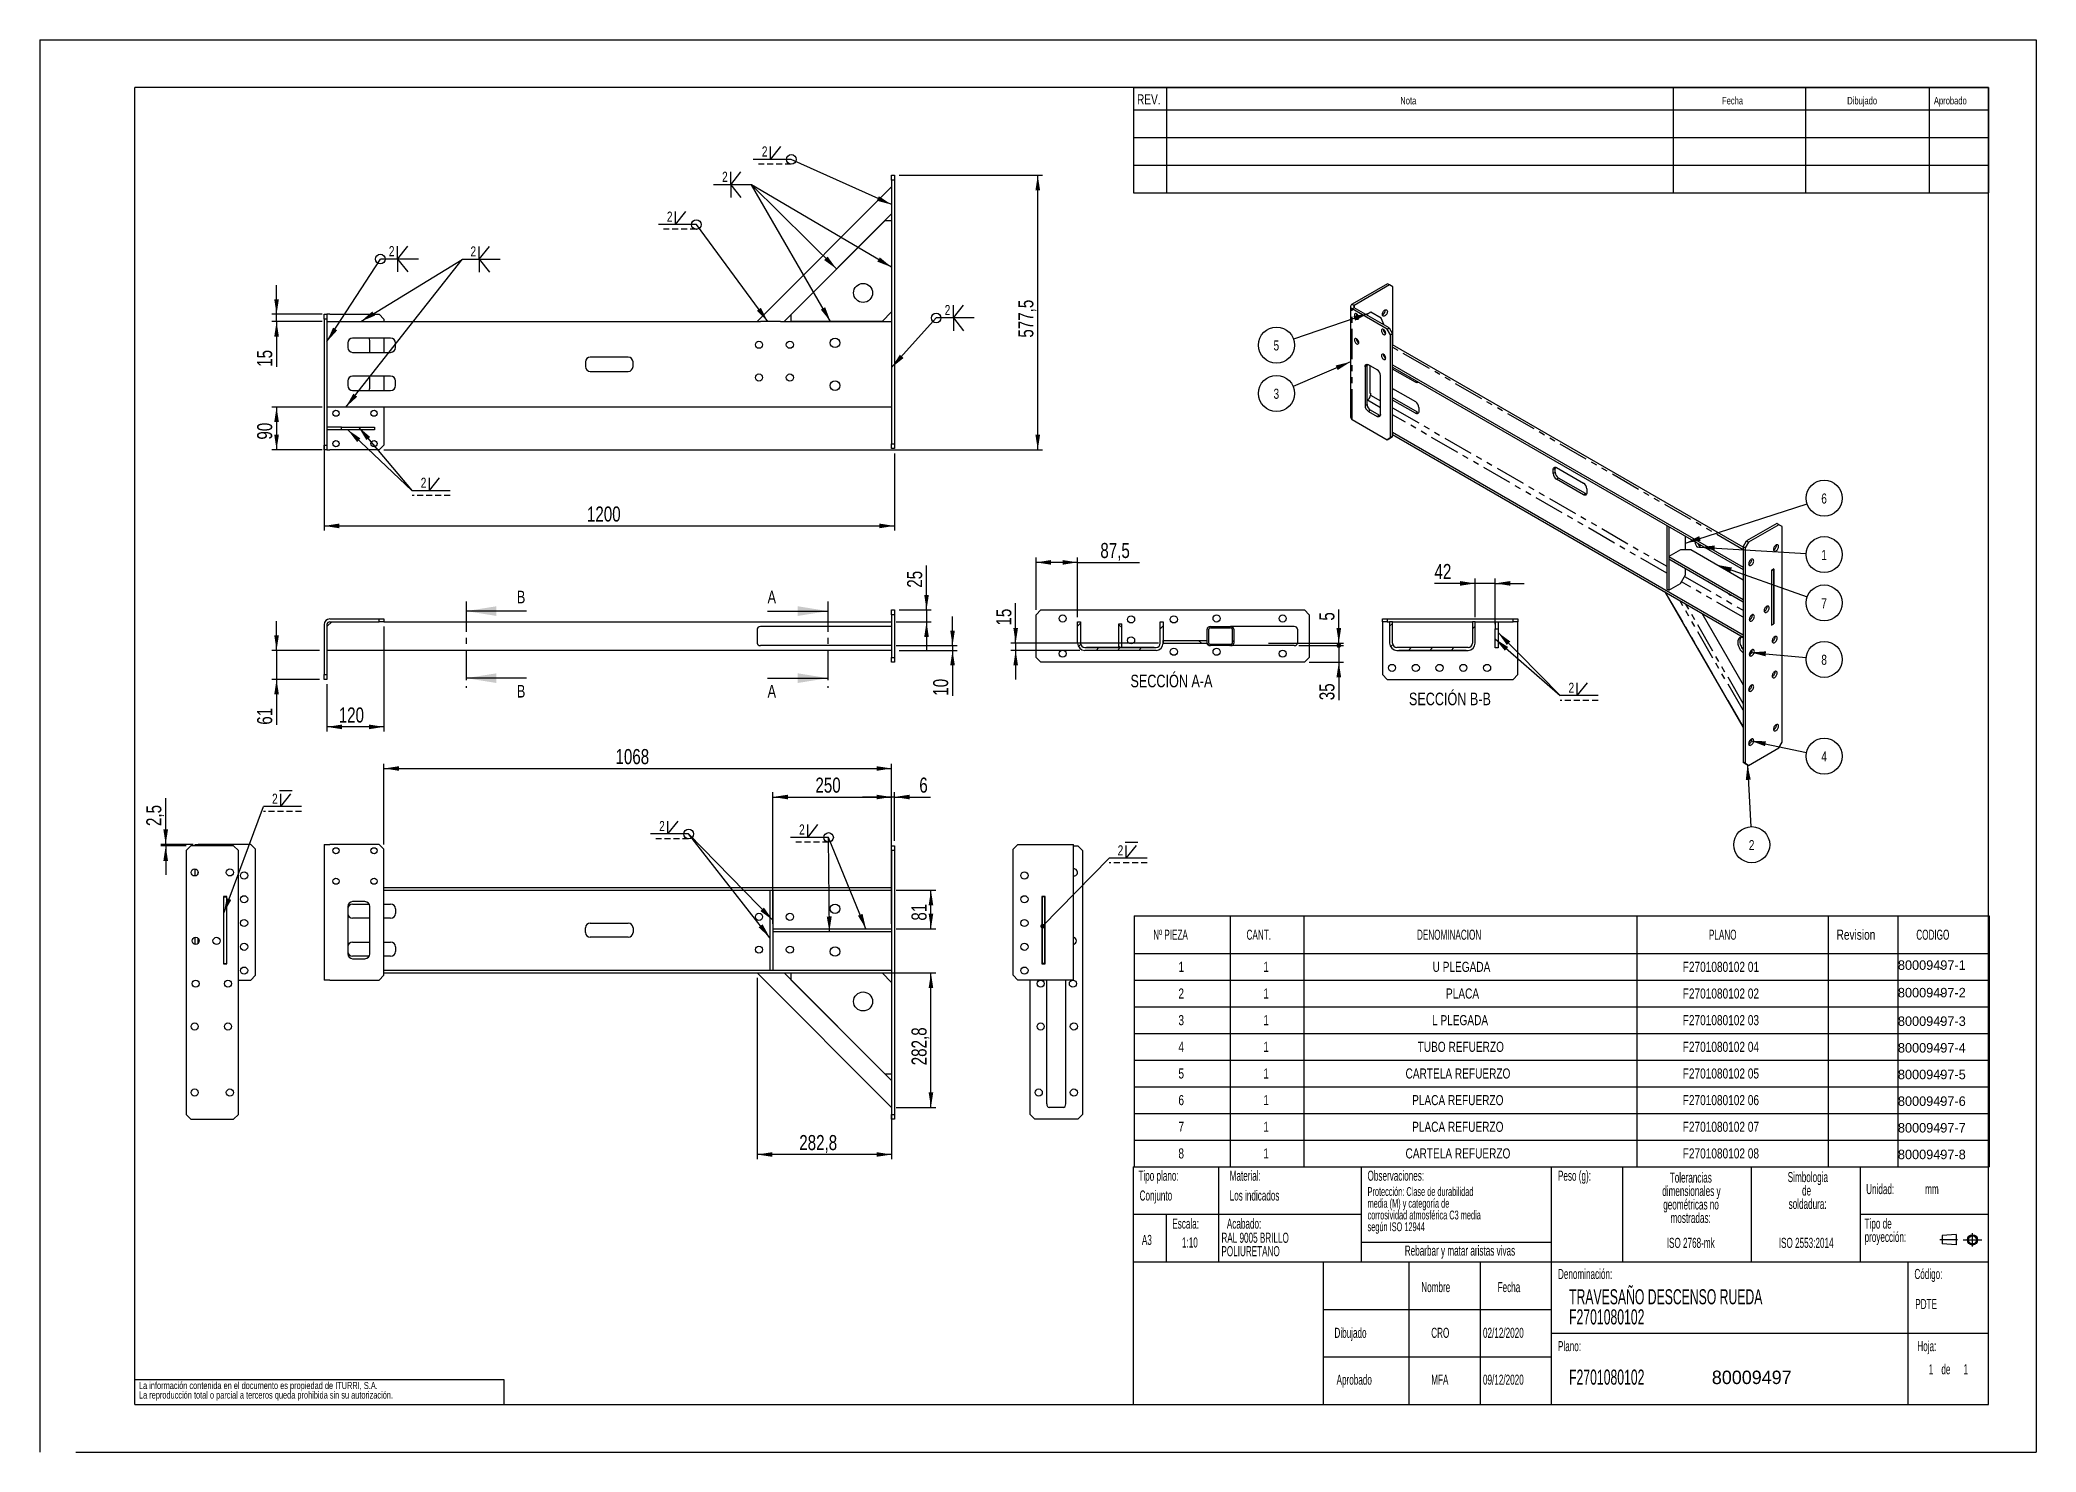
# Model space of a CAD drawing. Extents: x 0 to 420, y 0 to 297.
import ezdxf

# ---------------------------------------------------------------- set-up
doc = ezdxf.new("R2010")
doc.units = 0
for name, pattern in [('SLD-CENTRADA-DOBLE', [12.7, 6.35, -1.27, 1.27, -1.27, 1.27, -1.27]), ('SLD-CENTRADA-SIMPLE', [10.16, 6.35, -1.27, 1.27, -1.27]), ('SLD-CENTRADA-TRAZOS-LARGOS', [19.05, 15.24, -1.27, 1.27, -1.27]), ('SLD-CONTINUA', [0]), ('SLD-DISCONTINUA', [1.905, 1.27, -0.635])]:
    doc.linetypes.add(name, pattern=pattern)
doc.layers.get('0').update_dxf_attribs({"linetype": 'CONTINUOUS'})
doc.layers.add('FORMATO', color=7, linetype='SLD-CONTINUA')
doc.layers.add('SLD-0', color=179, linetype='SLD-CONTINUA')
doc.styles.add('SLDTEXTSTYLE0', font='TXT', dxfattribs={"width": 0.605})
doc.styles.add('SLDTEXTSTYLE1', font='TXT', dxfattribs={"width": 0.75})
doc.dimstyles.new('SLDDIMSTYLE0', dxfattribs={"dimtxt": 3.175, "dimasz": 3.175, "dimexe": 0, "dimexo": 0.0625, "dimgap": 0.79375, "dimtad": 1, "dimdec": 1, "dimlfac": 10, "dimrnd": 1e-09, "dimzin": 12, "dimdsep": 46, "dimtxsty": 'SLDTEXTSTYLE1', "dimsah": 1, "dimcen": 0.09, "dimadec": 0, "dimazin": 0, "dimtfac": 1, "dimtdec": 1, "dimtofl": 0, "dimtmove": 0, "dimatfit": 3, "dimfxl": 0, "dimtolj": 1, "dimtzin": 12, "dimarcsym": 0})
doc.dimstyles.new('SLDDIMSTYLE1', dxfattribs={"dimtxt": 3.175, "dimasz": 3.175, "dimexe": 0, "dimexo": 0.0625, "dimgap": 0.79375, "dimtad": 1, "dimdec": 1, "dimlfac": 10, "dimrnd": 1e-09, "dimzin": 12, "dimdsep": 46, "dimtxsty": 'SLDTEXTSTYLE1', "dimsah": 1, "dimcen": 0.09, "dimadec": 0, "dimazin": 0, "dimtfac": 1, "dimtdec": 1, "dimtmove": 0, "dimatfit": 0, "dimfxl": 0, "dimtolj": 1, "dimtzin": 12, "dimarcsym": 0})
doc.dimstyles.new('SLDDIMSTYLE2', dxfattribs={"dimtxt": 0.18, "dimasz": 3.175, "dimexe": 0, "dimexo": 0.0625, "dimgap": 0, "dimtad": 0, "dimtih": 1, "dimtoh": 1, "dimdec": 0, "dimrnd": 1e-09, "dimzin": 0, "dimdsep": 46, "dimtxsty": 'Standard', "dimsah": 1, "dimcen": 0.09, "dimadec": 0, "dimazin": 0, "dimtfac": 3.175, "dimtdec": 0, "dimtofl": 0, "dimtmove": 0, "dimatfit": 3, "dimfxl": 0, "dimtolj": 1, "dimtzin": 0, "dimarcsym": 0})
doc.dimstyles.new('SLDDIMSTYLE3', dxfattribs={"dimtxt": 0.18, "dimasz": 0.976923, "dimexe": 0, "dimexo": 0.0625, "dimgap": 0, "dimtad": 0, "dimtih": 1, "dimtoh": 1, "dimdec": 0, "dimrnd": 1e-09, "dimzin": 0, "dimdsep": 46, "dimtxsty": 'Standard', "dimblk1": 'DOT', "dimblk2": 'DOT', "dimsah": 1, "dimcen": 0.09, "dimadec": 0, "dimazin": 0, "dimtfac": 0.976923, "dimtdec": 0, "dimtofl": 0, "dimtmove": 0, "dimatfit": 3, "dimldrblk": 'DOT', "dimfxl": 0, "dimtolj": 1, "dimtzin": 0, "dimarcsym": 0})
doc.dimstyles.new('SLDDIMSTYLE4', dxfattribs={"dimtxt": 3.175, "dimasz": 3.175, "dimexe": 0, "dimexo": 0.0625, "dimgap": 0.79375, "dimtad": 1, "dimdec": 1, "dimlfac": 10, "dimrnd": 1e-09, "dimzin": 12, "dimdsep": 46, "dimtxsty": 'SLDTEXTSTYLE1', "dimblk2": 'DOT', "dimsah": 1, "dimcen": 0.09, "dimadec": 0, "dimazin": 0, "dimtfac": 1, "dimtdec": 1, "dimtmove": 0, "dimatfit": 0, "dimfxl": 0, "dimtolj": 1, "dimtzin": 12, "dimarcsym": 0})
doc.dimstyles.new('SLDDIMSTYLE5', dxfattribs={"dimtxt": 3.175, "dimasz": 0.976923, "dimexe": 0, "dimexo": 0.0625, "dimgap": 0.79375, "dimtad": 1, "dimdec": 1, "dimlfac": 10, "dimrnd": 1e-09, "dimzin": 12, "dimdsep": 46, "dimtxsty": 'SLDTEXTSTYLE1', "dimblk1": 'DOT', "dimsah": 1, "dimcen": 0.09, "dimadec": 0, "dimazin": 0, "dimtfac": 1, "dimtdec": 1, "dimtmove": 0, "dimatfit": 0, "dimldrblk": 'DOT', "dimfxl": 0, "dimtolj": 1, "dimtzin": 12, "dimarcsym": 0})

msp = doc.modelspace()

# ---------------------------------------------------------------- texts
at = {"color": 7, "linetype": 'Continuous', "char_height": 2.646, "attachment_point": 1, "style": 'SLDTEXTSTYLE1'}
for s, insert in [('B', (100.361, 181.156)), ('A', (153.103, 181.156)), ('B', (100.361, 161.341)), ('A', (153.103, 161.341))]:
    msp.add_mtext(s, dxfattribs=dict(at, insert=insert))
at = {"attachment_point": 1}
for s, width, insert, char_height in [('80009497-1', 16.12965, (390.928, 103.418), 2), ('80009497-2', 12.3934, (390.928, 97.629), 2), ('80009497', 29.8955, (351.78, 17.123), 2.8222)]:
    msp.add_mtext_dynamic_manual_height_columns(s, width=width, gutter_width=14.111, heights=[0], dxfattribs=dict(at, insert=insert, char_height=char_height))
at = {"char_height": 2, "width": 17.15, "attachment_point": 1}
for s, insert in [('80009497-3', (390.928, 91.625)), ('80009497-4', (390.928, 86.019)), ('80009497-5', (390.928, 80.413)), ('80009497-6', (390.928, 74.806)), ('80009497-7', (390.928, 69.2)), ('80009497-8', (390.928, 63.594))]:
    msp.add_mtext(s, dxfattribs=dict(at, insert=insert))
at = {"layer": 'FORMATO', "attachment_point": 1, "style": 'SLDTEXTSTYLE1'}
for s, insert, char_height in [('REV.', (230.836, 285.552), 2.1167), ('Nota', (286.224, 285.026), 1.5875), ('Fecha', (353.926, 285.026), 1.5875), ('Dibujado', (380.261, 285.026), 1.5875), ('Aprobado', (398.51, 285.026), 1.5875)]:
    msp.add_mtext(s, dxfattribs=dict(at, insert=insert, char_height=char_height))
at = {"layer": 'FORMATO', "color": 7, "char_height": 2.64583, "attachment_point": 2, "style": 'SLDTEXTSTYLE1'}
for s, insert in [('SECCIÓN A-A', (238.084, 163.492)), ('SECCIÓN B-B', (296.67, 159.722))]:
    msp.add_mtext(s, dxfattribs=dict(at, insert=insert))
at = {"layer": 'SLD-0', "style": 'SLDTEXTSTYLE0'}
for s, insert, char_height, attachment_point in [('Tipo plano:', (231.129, 59.181), 2.11667, 1), ('Material:', (250.33, 59.181), 2.1167, 1), ('Observaciones:', (279.339, 59.181), 2.11667, 1), ('Peso (g):', (319.403, 59.181), 2.1167, 1), ('Conjunto', (231.377, 55.019), 2.1167, 1), ('Los indicados', (250.33, 55.019), 2.11667, 1), ('Unidad:', (384.246, 56.371), 2.1167, 1), ('mm', (396.662, 56.371), 2.1167, 1), ('Escala:', (238.263, 49.101), 2.1167, 1), ('Acabado:', (249.738, 49.101), 2.1167, 1), ('A3', (231.859, 45.674), 2.1167, 1), ('1:10', (240.29, 45.135), 2.1167, 1), ('Rebarbar y matar aristas vivas', (298.785, 43.424), 2.11667, 2), ('ISO 2768-mk', (347.337, 45.06), 2.11667, 2), ('ISO 2553:2014', (371.625, 45.06), 2.11667, 2), ('Denominación:', (319.403, 38.514), 2.11667, 1), ('Código:', (394.398, 38.514), 2.1167, 1), ('Nombre', (290.638, 35.755), 2.1167, 1), ('Fecha', (306.708, 35.755), 2.1167, 1), ('PDTE', (394.586, 32.193), 2.1167, 1), ('Dibujado', (272.373, 26.14), 2.1167, 1), ('CRO', (292.735, 26.14), 2.1167, 1), ('02/12/2020', (303.629, 26.14), 2.1167, 1), ('Plano:', (319.403, 23.338), 2.1167, 1), ('Hoja:', (395.014, 23.338), 2.1167, 1), ('F2701080102', (321.739, 17.347), 3.175, 1), ('1', (397.413, 18.475), 2.117, 1), ('1', (397.413, 18.475), 2.117, 1), ('de', (400.078, 18.475), 2.1167, 1), ('de', (400.078, 18.475), 2.1167, 1), ('1', (404.731, 18.475), 2.117, 1), ('1', (404.731, 18.475), 2.117, 1), ('Aprobado', (272.825, 16.282), 2.1167, 1), ('MFA', (292.735, 16.282), 2.1167, 1), ('09/12/2020', (303.629, 16.282), 2.1167, 1)]:
    msp.add_mtext(s, dxfattribs=dict(at, insert=insert, char_height=char_height, attachment_point=attachment_point))

# ---------------------------------------------------------------- blocks, each defined once
blk = doc.blocks.new('BLOQUE3')
at = {"color": 7, "linetype": 'SLD-CENTRADA-TRAZOS-LARGOS'}
for p, q in [((397.92, 130.06), (394.8, 130.06)), ((398.88, 130.02), (402.16, 130.02)), ((400.52, 128.85), (400.52, 131.19))]:
    blk.add_line(p, q, dxfattribs=at)
at = {"color": 7, "linetype": 'SLD-CONTINUA'}
for p, q in [((397.68, 130.95), (395.23, 130.77)), ((395.23, 130.77), (395.23, 129.34)), ((397.68, 130.95), (397.68, 129.16)), ((397.68, 129.16), (395.23, 129.34))]:
    blk.add_line(p, q, dxfattribs=at)
for radius in [0.892, 0.713]:
    blk.add_circle((400.52, 130.02), radius, dxfattribs=at)
blk = doc.blocks.new('SW_NOTE_0')
at = {"layer": 'SLD-0', "color": 0, "attachment_point": 2, "style": 'SLDTEXTSTYLE0'}
for s, insert, char_height in [('dimensionales y', (7.54, -0.09), 2.1167), ('Tolerancias', (7.41, 2.73), 2.1167), ('geométricas no', (7.46, -2.92), 2.1167), ('mostradas:', (7.38, -5.74), 2.117)]:
    blk.add_mtext(s, dxfattribs=dict(at, insert=insert, char_height=char_height))
blk = doc.blocks.new('SW_NOTE_0_1')
at = {"layer": 'SLD-0', "color": 0, "attachment_point": 1, "style": 'SLDTEXTSTYLE0'}
for s, insert, char_height in [('Tipo de', (0, 2.73), 2.117), ('proyección:', (0, -0.09), 2.1167)]:
    blk.add_mtext(s, dxfattribs=dict(at, insert=insert, char_height=char_height))
blk = doc.blocks.new('SW_NOTE_0_2')
at = {"layer": 'SLD-0', "color": 0, "char_height": 2.117, "attachment_point": 2, "style": 'SLDTEXTSTYLE0'}
for s, insert in [('Simbologia', (7.11, 2.73)), ('de', (6.84, -0.09)), ('soldadura:', (7.06, -2.92))]:
    blk.add_mtext(s, dxfattribs=dict(at, insert=insert))
blk = doc.blocks.new('SW_NOTE_0_3')
at = {"layer": 'SLD-0', "color": 0, "char_height": 1.5, "attachment_point": 1, "style": 'SLDTEXTSTYLE1'}
for s, insert in [('La información contenida en el documento es propiedad de ITURRI, S.A.', (0, 1.93)), ('La reproducción total o parcial a terceros queda prohibida sin su autorización.', (0, -0.07))]:
    blk.add_mtext(s, dxfattribs=dict(at, insert=insert))
blk = doc.blocks.new('SW_NOTE_0_4')
at = {"layer": 'SLD-0', "color": 0, "char_height": 2.1167, "attachment_point": 1, "style": 'SLDTEXTSTYLE0'}
for s, insert in [('RAL 9005 BRILLO', (0, 2.73)), ('POLIURETANO', (0, -0.09))]:
    blk.add_mtext(s, dxfattribs=dict(at, insert=insert))
blk = doc.blocks.new('SW_NOTE_0_5')
at = {"layer": 'SLD-0', "color": 0, "char_height": 1.8521, "attachment_point": 1, "style": 'SLDTEXTSTYLE0'}
for s, insert in [('media (M) y categoría de', (0, -0.08)), ('Protección: Clase de durabilidad', (0, 2.39)), ('corrosividad atmosférica C3 media', (0, -2.55)), ('según ISO 12944', (0, -5.02))]:
    blk.add_mtext(s, dxfattribs=dict(at, insert=insert))
blk = doc.blocks.new('SW_NOTE_0_6')
at = {"layer": 'SLD-0', "color": 0, "char_height": 3.175, "attachment_point": 1, "style": 'SLDTEXTSTYLE0'}
for s, insert in [('TRAVESAÑO DESCENSO RUEDA', (0, 4.09)), ('F2701080102', (0, -0.14))]:
    blk.add_mtext(s, dxfattribs=dict(at, insert=insert))
blk = doc.blocks.new('SW_TABLEANNOTATION_0')
at = {"layer": 'FORMATO', "color": 0}
for p, q in [((0, 0), (0, -7.91)), ((0, 0), (20.21, 0)), ((20.21, 0), (20.21, -7.91)), ((20.21, 0), (35.73, 0)), ((35.73, 0), (35.73, -7.91)), ((35.73, 0), (105.74, 0)), ((105.74, 0), (105.74, -7.91)), ((105.74, 0), (146.04, 0)), ((146.04, 0), (146.04, -7.91)), ((146.04, 0), (160.71, 0)), ((160.71, 0), (160.71, -7.91)), ((160.71, 0), (179.89, 0)), ((179.89, 0), (179.89, -7.91)), ((0, -7.91), (20.21, -7.91)), ((0, -7.91), (0, -13.52)), ((20.21, -7.91), (35.73, -7.91)), ((20.21, -7.91), (20.21, -13.52)), ((35.73, -7.91), (105.74, -7.91)), ((35.73, -7.91), (35.73, -13.52)), ((105.74, -7.91), (146.04, -7.91)), ((105.74, -7.91), (105.74, -13.52)), ((146.04, -7.91), (160.71, -7.91)), ((146.04, -7.91), (146.04, -13.52)), ((160.71, -7.91), (179.89, -7.91)), ((160.71, -7.91), (160.71, -13.52)), ((179.89, -7.91), (179.89, -13.52)), ((0, -13.52), (0, -19.12)), ((0, -13.52), (20.21, -13.52)), ((20.21, -13.52), (20.21, -19.12)), ((20.21, -13.52), (35.73, -13.52)), ((35.73, -13.52), (35.73, -19.12)), ((35.73, -13.52), (105.74, -13.52)), ((105.74, -13.52), (105.74, -19.12)), ((105.74, -13.52), (146.04, -13.52)), ((146.04, -13.52), (146.04, -19.12)), ((146.04, -13.52), (160.71, -13.52)), ((160.71, -13.52), (160.71, -19.12)), ((160.71, -13.52), (179.89, -13.52)), ((179.89, -13.52), (179.89, -19.12)), ((0, -19.12), (0, -24.73)), ((0, -19.12), (20.21, -19.12)), ((20.21, -19.12), (20.21, -24.73)), ((20.21, -19.12), (35.73, -19.12)), ((35.73, -19.12), (35.73, -24.73)), ((35.73, -19.12), (105.74, -19.12)), ((105.74, -19.12), (105.74, -24.73)), ((105.74, -19.12), (146.04, -19.12)), ((146.04, -19.12), (146.04, -24.73)), ((146.04, -19.12), (160.71, -19.12)), ((160.71, -19.12), (160.71, -24.73)), ((160.71, -19.12), (179.89, -19.12)), ((179.89, -19.12), (179.89, -24.73)), ((0, -24.73), (0, -30.34)), ((0, -24.73), (20.21, -24.73)), ((20.21, -24.73), (20.21, -30.34)), ((20.21, -24.73), (35.73, -24.73)), ((35.73, -24.73), (35.73, -30.34)), ((35.73, -24.73), (105.74, -24.73)), ((105.74, -24.73), (105.74, -30.34)), ((105.74, -24.73), (146.04, -24.73)), ((146.04, -24.73), (146.04, -30.34)), ((146.04, -24.73), (160.71, -24.73)), ((160.71, -24.73), (160.71, -30.34)), ((160.71, -24.73), (179.89, -24.73)), ((179.89, -24.73), (179.89, -30.34)), ((0, -30.34), (0, -35.94)), ((0, -30.34), (20.21, -30.34)), ((20.21, -30.34), (20.21, -35.94)), ((20.21, -30.34), (35.73, -30.34)), ((35.73, -30.34), (35.73, -35.94)), ((35.73, -30.34), (105.74, -30.34)), ((105.74, -30.34), (105.74, -35.94)), ((105.74, -30.34), (146.04, -30.34)), ((146.04, -30.34), (146.04, -35.94)), ((146.04, -30.34), (160.71, -30.34)), ((160.71, -30.34), (160.71, -35.94)), ((160.71, -30.34), (179.89, -30.34)), ((179.89, -30.34), (179.89, -35.94)), ((0, -35.94), (0, -41.55)), ((0, -35.94), (20.21, -35.94)), ((20.21, -35.94), (20.21, -41.55)), ((20.21, -35.94), (35.73, -35.94)), ((35.73, -35.94), (35.73, -41.55)), ((35.73, -35.94), (105.74, -35.94)), ((105.74, -35.94), (105.74, -41.55)), ((105.74, -35.94), (146.04, -35.94)), ((146.04, -35.94), (146.04, -41.55)), ((146.04, -35.94), (160.71, -35.94)), ((160.71, -35.94), (160.71, -41.55)), ((160.71, -35.94), (179.89, -35.94)), ((179.89, -35.94), (179.89, -41.55)), ((0, -41.55), (0, -47.16)), ((0, -41.55), (20.21, -41.55)), ((20.21, -41.55), (20.21, -47.16)), ((20.21, -41.55), (35.73, -41.55)), ((35.73, -41.55), (35.73, -47.16)), ((35.73, -41.55), (105.74, -41.55)), ((105.74, -41.55), (105.74, -47.16)), ((105.74, -41.55), (146.04, -41.55)), ((146.04, -41.55), (146.04, -47.16)), ((146.04, -41.55), (160.71, -41.55)), ((160.71, -41.55), (160.71, -47.16)), ((160.71, -41.55), (179.89, -41.55)), ((179.89, -41.55), (179.89, -47.16)), ((0, -47.16), (0, -52.76)), ((0, -47.16), (20.21, -47.16)), ((20.21, -47.16), (20.21, -52.76)), ((20.21, -47.16), (35.73, -47.16)), ((35.73, -47.16), (35.73, -52.76)), ((35.73, -47.16), (105.74, -47.16)), ((105.74, -47.16), (105.74, -52.76)), ((105.74, -47.16), (146.04, -47.16)), ((146.04, -47.16), (146.04, -52.76)), ((146.04, -47.16), (160.71, -47.16)), ((160.71, -47.16), (160.71, -52.76)), ((160.71, -47.16), (179.89, -47.16)), ((179.89, -47.16), (179.89, -52.76)), ((0, -52.76), (20.21, -52.76)), ((20.21, -52.76), (35.73, -52.76)), ((35.73, -52.76), (105.74, -52.76)), ((105.74, -52.76), (146.04, -52.76)), ((146.04, -52.76), (160.71, -52.76)), ((160.71, -52.76), (179.89, -52.76))]:
    blk.add_line(p, q, dxfattribs=at)
at = {"layer": 'FORMATO', "color": 0, "attachment_point": 1}
for s, insert, char_height, style in [('Nº PIEZA', (4.02, -2.88), 2.117, 'SLDTEXTSTYLE0'), ('CANT.', (23.66, -2.88), 2.117, 'SLDTEXTSTYLE0'), ('DENOMINACION', (59.52, -2.88), 2.1167, 'SLDTEXTSTYLE0'), ('PLANO', (120.95, -2.88), 2.117, 'SLDTEXTSTYLE0'), ('Revision', (147.81, -2.88), 2.117, 'SLDTEXTSTYLE1'), ('CODIGO', (164.58, -2.88), 2.117, 'SLDTEXTSTYLE0'), ('1', (9.32, -9.64), 2.12, 'SLDTEXTSTYLE1'), ('1', (27.19, -9.64), 2.12, 'SLDTEXTSTYLE1'), ('U PLEGADA', (62.8, -9.64), 2.117, 'SLDTEXTSTYLE1'), ('F2701080102 01', (115.43, -9.64), 2.1167, 'SLDTEXTSTYLE1'), ('-', (169.44, -9.64), 2.12, 'SLDTEXTSTYLE1'), ('2', (9.32, -15.25), 2.12, 'SLDTEXTSTYLE1'), ('1', (27.19, -15.25), 2.12, 'SLDTEXTSTYLE1'), ('PLACA', (65.62, -15.25), 2.117, 'SLDTEXTSTYLE1'), ('F2701080102 02', (115.43, -15.25), 2.1167, 'SLDTEXTSTYLE1'), ('-', (169.44, -15.25), 2.12, 'SLDTEXTSTYLE1'), ('3', (9.32, -20.85), 2.12, 'SLDTEXTSTYLE1'), ('1', (27.19, -20.85), 2.12, 'SLDTEXTSTYLE1'), ('L PLEGADA', (62.68, -20.85), 2.117, 'SLDTEXTSTYLE1'), ('F2701080102 03', (115.43, -20.85), 2.1167, 'SLDTEXTSTYLE1'), ('-', (169.44, -20.85), 2.12, 'SLDTEXTSTYLE1'), ('4', (9.32, -26.46), 2.12, 'SLDTEXTSTYLE1'), ('1', (27.19, -26.46), 2.12, 'SLDTEXTSTYLE1'), ('TUBO REFUERZO', (59.65, -26.46), 2.1167, 'SLDTEXTSTYLE1'), ('F2701080102 04', (115.43, -26.46), 2.1167, 'SLDTEXTSTYLE1'), ('-', (169.44, -26.46), 2.12, 'SLDTEXTSTYLE1'), ('5', (9.32, -32.07), 2.12, 'SLDTEXTSTYLE1'), ('1', (27.19, -32.07), 2.12, 'SLDTEXTSTYLE1'), ('CARTELA REFUERZO', (57.11, -32.07), 2.1167, 'SLDTEXTSTYLE1'), ('F2701080102 05', (115.43, -32.07), 2.1167, 'SLDTEXTSTYLE1'), ('-', (169.44, -32.07), 2.12, 'SLDTEXTSTYLE1'), ('6', (9.32, -37.67), 2.12, 'SLDTEXTSTYLE1'), ('1', (27.19, -37.67), 2.12, 'SLDTEXTSTYLE1'), ('PLACA REFUERZO', (58.49, -37.67), 2.1167, 'SLDTEXTSTYLE1'), ('F2701080102 06', (115.43, -37.67), 2.1167, 'SLDTEXTSTYLE1'), ('-', (169.44, -37.67), 2.12, 'SLDTEXTSTYLE1'), ('7', (9.32, -43.28), 2.12, 'SLDTEXTSTYLE1'), ('1', (27.19, -43.28), 2.12, 'SLDTEXTSTYLE1'), ('PLACA REFUERZO', (58.49, -43.28), 2.1167, 'SLDTEXTSTYLE1'), ('F2701080102 07', (115.43, -43.28), 2.1167, 'SLDTEXTSTYLE1'), ('-', (169.44, -43.28), 2.12, 'SLDTEXTSTYLE1'), ('8', (9.32, -48.88), 2.12, 'SLDTEXTSTYLE1'), ('1', (27.19, -48.88), 2.12, 'SLDTEXTSTYLE1'), ('CARTELA REFUERZO', (57.11, -48.88), 2.1167, 'SLDTEXTSTYLE1'), ('F2701080102 08', (115.43, -48.88), 2.1167, 'SLDTEXTSTYLE1'), ('-', (169.44, -48.88), 2.12, 'SLDTEXTSTYLE1')]:
    blk.add_mtext(s, dxfattribs=dict(at, insert=insert, char_height=char_height, style=style))
blk = doc.blocks.new('_D')
at = {"layer": 'FORMATO', "color": 7}
for p, q in [((151.91, 100.77), (188.48, 100.77)), ((187.48, 72.48), (187.48, 100.77)), ((180.19, 72.48), (188.48, 72.48))]:
    blk.add_line(p, q, dxfattribs=at)
for points in [[(187.48, 100.77), (186.99, 97.59), (187.96, 97.59)], [(187.48, 72.48), (187.96, 75.66), (186.99, 75.66)]]:
    blk.add_solid(points, dxfattribs=at)
at = {"layer": 'FORMATO', "color": 7, "insert": (183.38, 81.35), "char_height": 3.175, "attachment_point": 1, "rotation": 90, "style": 'SLDTEXTSTYLE1'}
blk.add_mtext('282,8', dxfattribs=at)
blk = doc.blocks.new('_D_1')
at = {"layer": 'FORMATO', "color": 7}
for p, q in [((150.91, 99.77), (150.91, 61.58)), ((179.19, 71.48), (179.19, 61.58)), ((179.19, 62.58), (150.91, 62.58))]:
    blk.add_line(p, q, dxfattribs=at)
for points in [[(150.91, 62.58), (154.08, 62.1), (154.08, 63.07)], [(179.19, 62.58), (176.02, 63.07), (176.02, 62.1)]]:
    blk.add_solid(points, dxfattribs=at)
at = {"layer": 'FORMATO', "color": 7, "insert": (159.77, 66.68), "char_height": 3.175, "attachment_point": 1, "style": 'SLDTEXTSTYLE1'}
blk.add_mtext('282,8', dxfattribs=at)
blk = doc.blocks.new('_D_2')
at = {"layer": 'FORMATO', "color": 7}
for p, q in [((180.19, 118.17), (188.48, 118.17)), ((187.48, 110.07), (187.48, 118.17)), ((180.19, 110.07), (188.48, 110.07))]:
    blk.add_line(p, q, dxfattribs=at)
for points in [[(187.48, 118.17), (186.99, 114.99), (187.96, 114.99)], [(187.48, 110.07), (187.96, 113.24), (186.99, 113.24)]]:
    blk.add_solid(points, dxfattribs=at)
at = {"layer": 'FORMATO', "color": 7, "insert": (183.38, 111.77), "char_height": 3.175, "attachment_point": 1, "rotation": 90, "style": 'SLDTEXTSTYLE1'}
blk.add_mtext('81', dxfattribs=at)
blk = doc.blocks.new('_D_3')
at = {"layer": 'FORMATO', "color": 7}
for p, q in [((154.19, 111.07), (154.19, 138.77)), ((179.19, 111.07), (179.19, 138.77)), ((154.19, 137.77), (179.19, 137.77))]:
    blk.add_line(p, q, dxfattribs=at)
for points in [[(154.19, 137.77), (157.37, 137.28), (157.37, 138.25)], [(179.19, 137.77), (176.02, 138.25), (176.02, 137.28)]]:
    blk.add_solid(points, dxfattribs=at)
at = {"layer": 'FORMATO', "color": 7, "insert": (163.17, 141.86), "char_height": 3.175, "attachment_point": 1, "style": 'SLDTEXTSTYLE1'}
blk.add_mtext('250', dxfattribs=at)
blk = doc.blocks.new('_D_4')
at = {"layer": 'FORMATO', "color": 7}
for p, q in [((179.19, 127.52), (179.19, 138.77)), ((179.79, 128.52), (179.79, 138.77)), ((179.19, 137.77), (173.09, 137.77)), ((179.79, 137.77), (179.19, 137.77)), ((179.79, 137.77), (187.38, 137.77))]:
    blk.add_line(p, q, dxfattribs=at)
for points in [[(179.19, 137.77), (176.02, 138.25), (176.02, 137.28)], [(179.79, 137.77), (182.97, 137.28), (182.97, 138.25)]]:
    blk.add_solid(points, dxfattribs=at)
at = {"layer": 'FORMATO', "color": 7, "insert": (185.03, 141.86), "char_height": 3.17, "attachment_point": 1, "style": 'SLDTEXTSTYLE1'}
blk.add_mtext('6', dxfattribs=at)
blk = doc.blocks.new('_D_5')
at = {"layer": 'FORMATO', "color": 7}
for p, q in [((72.39, 127.77), (72.39, 144.77)), ((72.39, 143.77), (179.19, 143.77)), ((179.19, 128.52), (179.19, 144.77))]:
    blk.add_line(p, q, dxfattribs=at)
for points in [[(72.39, 143.77), (75.57, 143.28), (75.57, 144.25)], [(179.19, 143.77), (176.02, 144.25), (176.02, 143.28)]]:
    blk.add_solid(points, dxfattribs=at)
at = {"layer": 'FORMATO', "color": 7, "insert": (121.1, 147.86), "char_height": 3.175, "attachment_point": 1, "style": 'SLDTEXTSTYLE1'}
blk.add_mtext('1068', dxfattribs=at)
blk = doc.blocks.new('SW_SYMBOL_WELD_BUSB')
at = {"layer": 'FORMATO', "color": 0}
for q in [(200, 1000), (1000, 1000)]:
    blk.add_line((200, 0), q, dxfattribs=at)
blk = doc.blocks.new('SW_WELDSYMBOL_0')
at = {"layer": 'FORMATO', "color": 0}
blk.add_line((0, 0), (-8, 0), dxfattribs=at)
at = {"layer": 'FORMATO', "color": 0, "linetype": 'SLD-DISCONTINUA'}
blk.add_line((0, -1), (-6.88, -1), dxfattribs=at)
at = {"layer": 'FORMATO', "color": 0}
blk.add_circle((0, 0), 1.01, dxfattribs=at)
at = {"layer": 'FORMATO', "color": 0, "xscale": 0.0027037109375, "yscale": 0.0027037109375, "zscale": 0.0027037109375}
blk.add_blockref('SW_SYMBOL_WELD_BUSB', (-4.93, 0.01), dxfattribs=at)
at = {"layer": 'FORMATO', "color": 0, "insert": (-6.2, 2.73), "char_height": 2.12, "attachment_point": 1, "style": 'SLDTEXTSTYLE1'}
blk.add_mtext('2', dxfattribs=at)
blk = doc.blocks.new('SW_WELDSYMBOL_1')
at = {"layer": 'FORMATO', "color": 0}
blk.add_line((0, 0), (-8, 0), dxfattribs=at)
at = {"layer": 'FORMATO', "color": 0, "linetype": 'SLD-DISCONTINUA'}
blk.add_line((0, -1), (-6.88, -1), dxfattribs=at)
at = {"layer": 'FORMATO', "color": 0}
blk.add_circle((0, 0), 1.01, dxfattribs=at)
at = {"layer": 'FORMATO', "color": 0, "xscale": 0.0027037109375, "yscale": 0.0027037109375, "zscale": 0.0027037109375}
blk.add_blockref('SW_SYMBOL_WELD_BUSB', (-4.93, 0.01), dxfattribs=at)
at = {"layer": 'FORMATO', "color": 0, "insert": (-6.2, 2.73), "char_height": 2.12, "attachment_point": 1, "style": 'SLDTEXTSTYLE1'}
blk.add_mtext('2', dxfattribs=at)
blk = doc.blocks.new('_D_6')
at = {"layer": 'FORMATO', "color": 7}
for p, q in [((72.39, 173.62), (72.39, 151.52)), ((60.39, 161.52), (60.39, 151.52)), ((72.39, 152.52), (60.39, 152.52))]:
    blk.add_line(p, q, dxfattribs=at)
for points in [[(60.39, 152.52), (63.57, 152.03), (63.57, 153.01)], [(72.39, 152.52), (69.22, 153.01), (69.22, 152.03)]]:
    blk.add_solid(points, dxfattribs=at)
at = {"layer": 'FORMATO', "color": 7, "insert": (62.87, 156.61), "char_height": 3.175, "attachment_point": 1, "style": 'SLDTEXTSTYLE1'}
blk.add_mtext('120', dxfattribs=at)
blk = doc.blocks.new('_D_7')
at = {"layer": 'FORMATO', "color": 7}
for p, q in [((49.79, 168.62), (49.79, 174.73)), ((58.79, 168.62), (48.79, 168.62)), ((49.79, 168.62), (49.79, 162.52)), ((58.79, 162.52), (48.79, 162.52)), ((49.79, 162.52), (49.79, 152.98))]:
    blk.add_line(p, q, dxfattribs=at)
for points in [[(49.79, 168.62), (50.28, 171.79), (49.3, 171.79)], [(49.79, 162.52), (49.3, 159.34), (50.28, 159.34)]]:
    blk.add_solid(points, dxfattribs=at)
at = {"layer": 'FORMATO', "color": 7, "insert": (45.7, 152.98), "char_height": 3.175, "attachment_point": 1, "rotation": 90, "style": 'SLDTEXTSTYLE1'}
blk.add_mtext('61', dxfattribs=at)
blk = doc.blocks.new('_D_8')
at = {"layer": 'FORMATO', "color": 7}
for p, q in [((192.02, 169.62), (192.02, 175.73)), ((180.19, 169.62), (193.02, 169.62)), ((180.79, 168.62), (193.02, 168.62)), ((192.02, 169.62), (192.02, 168.62)), ((192.02, 168.62), (192.02, 159.08))]:
    blk.add_line(p, q, dxfattribs=at)
for points in [[(192.02, 169.62), (192.51, 172.79), (191.53, 172.79)], [(192.02, 168.62), (191.53, 165.44), (192.51, 165.44)]]:
    blk.add_solid(points, dxfattribs=at)
at = {"layer": 'FORMATO', "color": 7, "insert": (187.93, 159.08), "char_height": 3.175, "attachment_point": 1, "rotation": 90, "style": 'SLDTEXTSTYLE1'}
blk.add_mtext('10', dxfattribs=at)
blk = doc.blocks.new('_D_9')
at = {"layer": 'FORMATO', "color": 7}
for p, q in [((186.55, 177.12), (186.55, 186.49)), ((180.79, 177.12), (187.55, 177.12)), ((186.55, 177.12), (186.55, 174.62)), ((180.19, 174.62), (187.55, 174.62)), ((186.55, 174.62), (186.55, 168.51))]:
    blk.add_line(p, q, dxfattribs=at)
for points in [[(186.55, 177.12), (187.03, 180.29), (186.06, 180.29)], [(186.55, 174.62), (186.06, 171.44), (187.03, 171.44)]]:
    blk.add_solid(points, dxfattribs=at)
at = {"layer": 'FORMATO', "color": 7, "insert": (182.45, 181.79), "char_height": 3.175, "attachment_point": 1, "rotation": 90, "style": 'SLDTEXTSTYLE1'}
blk.add_mtext('25', dxfattribs=at)
blk = doc.blocks.new('SW_NOTE_0_7')
at = {"layer": 'FORMATO', "color": 0}
blk.add_circle((3.61, 1.17), 3.79, dxfattribs=at)
at = {"layer": 'FORMATO', "color": 0, "insert": (3.58, 2.15), "char_height": 2.12, "attachment_point": 2, "style": 'SLDTEXTSTYLE1'}
blk.add_mtext('6', dxfattribs=at)
blk = doc.blocks.new('SW_NOTE_0_8')
at = {"layer": 'FORMATO', "color": 0}
blk.add_circle((3.78, -0.23), 3.79, dxfattribs=at)
at = {"layer": 'FORMATO', "color": 0, "insert": (3.76, 0.75), "char_height": 2.12, "attachment_point": 2, "style": 'SLDTEXTSTYLE1'}
blk.add_mtext('1', dxfattribs=at)
blk = doc.blocks.new('SW_NOTE_0_9')
at = {"layer": 'FORMATO', "color": 0}
blk.add_circle((3.57, -1.27), 3.79, dxfattribs=at)
at = {"layer": 'FORMATO', "color": 0, "insert": (3.55, -0.29), "char_height": 2.12, "attachment_point": 2, "style": 'SLDTEXTSTYLE1'}
blk.add_mtext('7', dxfattribs=at)
blk = doc.blocks.new('SW_NOTE_0_10')
at = {"layer": 'FORMATO', "color": 0}
blk.add_circle((3.77, -0.36), 3.79, dxfattribs=at)
at = {"layer": 'FORMATO', "color": 0, "insert": (3.75, 0.62), "char_height": 2.12, "attachment_point": 2, "style": 'SLDTEXTSTYLE1'}
blk.add_mtext('8', dxfattribs=at)
blk = doc.blocks.new('SW_NOTE_0_11')
at = {"layer": 'FORMATO', "color": 0}
blk.add_circle((3.71, -0.78), 3.79, dxfattribs=at)
at = {"layer": 'FORMATO', "color": 0, "insert": (3.69, 0.2), "char_height": 2.12, "attachment_point": 2, "style": 'SLDTEXTSTYLE1'}
blk.add_mtext('4', dxfattribs=at)
blk = doc.blocks.new('SW_NOTE_0_12')
at = {"layer": 'FORMATO', "color": 0}
blk.add_circle((0.2, -3.78), 3.79, dxfattribs=at)
at = {"layer": 'FORMATO', "color": 0, "insert": (0.18, -2.8), "char_height": 2.12, "attachment_point": 2, "style": 'SLDTEXTSTYLE1'}
blk.add_mtext('2', dxfattribs=at)
blk = doc.blocks.new('SW_NOTE_0_13')
at = {"layer": 'FORMATO', "color": 0}
blk.add_circle((-3.49, -1.48), 3.79, dxfattribs=at)
at = {"layer": 'FORMATO', "color": 0, "insert": (-3.51, -0.5), "char_height": 2.12, "attachment_point": 2, "style": 'SLDTEXTSTYLE1'}
blk.add_mtext('3', dxfattribs=at)
blk = doc.blocks.new('SW_NOTE_0_14')
at = {"layer": 'FORMATO', "color": 0}
blk.add_circle((-3.58, -1.23), 3.79, dxfattribs=at)
at = {"layer": 'FORMATO', "color": 0, "insert": (-3.61, -0.25), "char_height": 2.12, "attachment_point": 2, "style": 'SLDTEXTSTYLE1'}
blk.add_mtext('5', dxfattribs=at)
blk = doc.blocks.new('_D_10')
at = {"layer": 'FORMATO', "color": 7}
for p, q in [((59.39, 219.79), (48.79, 219.79)), ((49.79, 219.79), (49.79, 210.79)), ((59.39, 210.79), (48.79, 210.79))]:
    blk.add_line(p, q, dxfattribs=at)
for points in [[(49.79, 219.79), (49.3, 216.61), (50.28, 216.61)], [(49.79, 210.79), (50.28, 213.96), (49.3, 213.96)]]:
    blk.add_solid(points, dxfattribs=at)
at = {"layer": 'FORMATO', "color": 7, "insert": (45.7, 212.94), "char_height": 3.175, "attachment_point": 1, "rotation": 90, "style": 'SLDTEXTSTYLE1'}
blk.add_mtext('90', dxfattribs=at)
blk = doc.blocks.new('_D_11')
at = {"layer": 'FORMATO', "color": 7}
for p, q in [((49.79, 239.29), (49.79, 245.4)), ((59.39, 239.29), (48.79, 239.29)), ((59.39, 237.79), (48.79, 237.79)), ((49.79, 237.79), (49.79, 239.29)), ((49.79, 237.79), (49.79, 228.25))]:
    blk.add_line(p, q, dxfattribs=at)
for points in [[(49.79, 239.29), (50.28, 242.46), (49.3, 242.46)], [(49.79, 237.79), (49.3, 234.61), (50.28, 234.61)]]:
    blk.add_solid(points, dxfattribs=at)
at = {"layer": 'FORMATO', "color": 7, "insert": (45.7, 228.25), "char_height": 3.175, "attachment_point": 1, "rotation": 90, "style": 'SLDTEXTSTYLE1'}
blk.add_mtext('15', dxfattribs=at)
blk = doc.blocks.new('_D_12')
at = {"layer": 'FORMATO', "color": 7}
for p, q in [((59.79, 222.04), (59.79, 193.79)), ((179.79, 210.04), (179.79, 193.79)), ((59.79, 194.79), (179.79, 194.79))]:
    blk.add_line(p, q, dxfattribs=at)
for points in [[(59.79, 194.79), (62.97, 194.3), (62.97, 195.28)], [(179.79, 194.79), (176.62, 195.28), (176.62, 194.3)]]:
    blk.add_solid(points, dxfattribs=at)
at = {"layer": 'FORMATO', "color": 7, "insert": (115.1, 198.88), "char_height": 3.175, "attachment_point": 1, "style": 'SLDTEXTSTYLE1'}
blk.add_mtext('1200', dxfattribs=at)
blk = doc.blocks.new('_D_13')
at = {"layer": 'FORMATO', "color": 7}
for p, q in [((180.79, 268.54), (210.95, 268.54)), ((209.95, 210.79), (209.95, 268.54)), ((72.39, 210.79), (210.95, 210.79))]:
    blk.add_line(p, q, dxfattribs=at)
for points in [[(209.95, 268.54), (209.46, 265.36), (210.44, 265.36)], [(209.95, 210.79), (210.44, 213.96), (209.46, 213.96)]]:
    blk.add_solid(points, dxfattribs=at)
at = {"layer": 'FORMATO', "color": 7, "insert": (205.85, 234.39), "char_height": 3.175, "attachment_point": 1, "rotation": 90, "style": 'SLDTEXTSTYLE1'}
blk.add_mtext('577,5', dxfattribs=at)
blk = doc.blocks.new('SW_WELDSYMBOL_2')
at = {"layer": 'FORMATO', "color": 0}
blk.add_line((0, 0), (-8, 0), dxfattribs=at)
at = {"layer": 'FORMATO', "color": 0, "linetype": 'SLD-DISCONTINUA'}
blk.add_line((0, -1), (-6.88, -1), dxfattribs=at)
at = {"layer": 'FORMATO', "color": 0}
blk.add_circle((0, 0), 1.01, dxfattribs=at)
at = {"layer": 'FORMATO', "color": 0, "xscale": 0.0027037109375, "yscale": 0.0027037109375, "zscale": 0.0027037109375}
blk.add_blockref('SW_SYMBOL_WELD_BUSB', (-4.93, 0.01), dxfattribs=at)
at = {"layer": 'FORMATO', "color": 0, "insert": (-6.2, 2.73), "char_height": 2.12, "attachment_point": 1, "style": 'SLDTEXTSTYLE1'}
blk.add_mtext('2', dxfattribs=at)
blk = doc.blocks.new('SW_WELDSYMBOL_3')
at = {"layer": 'FORMATO', "color": 0}
blk.add_line((0, 0), (-8, 0), dxfattribs=at)
at = {"layer": 'FORMATO', "color": 0, "linetype": 'SLD-DISCONTINUA'}
blk.add_line((0, -1), (-6.88, -1), dxfattribs=at)
at = {"layer": 'FORMATO', "color": 0}
blk.add_circle((0, 0), 1.01, dxfattribs=at)
at = {"layer": 'FORMATO', "color": 0, "xscale": 0.0027037109375, "yscale": 0.0027037109375, "zscale": 0.0027037109375}
blk.add_blockref('SW_SYMBOL_WELD_BUSB', (-4.93, 0.01), dxfattribs=at)
at = {"layer": 'FORMATO', "color": 0, "insert": (-6.2, 2.73), "char_height": 2.12, "attachment_point": 1, "style": 'SLDTEXTSTYLE1'}
blk.add_mtext('2', dxfattribs=at)
blk = doc.blocks.new('SW_WELDSYMBOL_4')
at = {"layer": 'FORMATO', "color": 0}
blk.add_line((0, 0), (-8, 0), dxfattribs=at)
at = {"layer": 'FORMATO', "color": 0, "xscale": 0.0027037109375, "yscale": 0.0027037109375, "zscale": 0.0027037109375}
blk.add_blockref('SW_SYMBOL_WELD_BUSB', (-4.93, 0.01), dxfattribs=at)
at = {"layer": 'FORMATO', "color": 0, "extrusion": (0, 0, -1), "xscale": 0.0027037109375, "yscale": 0.0027037109375, "zscale": 0.0027037109375, "rotation": 180}
blk.add_blockref('SW_SYMBOL_WELD_BUSB', (4.93, 0.01), dxfattribs=at)
at = {"layer": 'FORMATO', "color": 0, "insert": (-6.2, 2.73), "char_height": 2.12, "attachment_point": 1, "style": 'SLDTEXTSTYLE1'}
blk.add_mtext('2', dxfattribs=at)
blk = doc.blocks.new('SW_WELDSYMBOL_5')
at = {"layer": 'FORMATO', "color": 0}
blk.add_line((8, 0), (0, 0), dxfattribs=at)
blk.add_circle((0, 0), 1.01, dxfattribs=at)
at = {"layer": 'FORMATO', "color": 0, "xscale": 0.0027037109375, "yscale": 0.0027037109375, "zscale": 0.0027037109375}
blk.add_blockref('SW_SYMBOL_WELD_BUSB', (3.07, 0.01), dxfattribs=at)
at = {"layer": 'FORMATO', "color": 0, "extrusion": (0, 0, -1), "xscale": 0.0027037109375, "yscale": 0.0027037109375, "zscale": 0.0027037109375, "rotation": 180}
blk.add_blockref('SW_SYMBOL_WELD_BUSB', (-3.07, 0.01), dxfattribs=at)
at = {"layer": 'FORMATO', "color": 0, "insert": (1.79, 2.73), "char_height": 2.12, "attachment_point": 1, "style": 'SLDTEXTSTYLE1'}
blk.add_mtext('2', dxfattribs=at)
blk = doc.blocks.new('SW_WELDSYMBOL_6')
at = {"layer": 'FORMATO', "color": 0}
blk.add_line((8, 0), (0, 0), dxfattribs=at)
blk.add_circle((0, 0), 1.01, dxfattribs=at)
at = {"layer": 'FORMATO', "color": 0, "xscale": 0.0027037109375, "yscale": 0.0027037109375, "zscale": 0.0027037109375}
blk.add_blockref('SW_SYMBOL_WELD_BUSB', (3.07, 0.01), dxfattribs=at)
at = {"layer": 'FORMATO', "color": 0, "extrusion": (0, 0, -1), "xscale": 0.0027037109375, "yscale": 0.0027037109375, "zscale": 0.0027037109375, "rotation": 180}
blk.add_blockref('SW_SYMBOL_WELD_BUSB', (-3.07, 0.01), dxfattribs=at)
at = {"layer": 'FORMATO', "color": 0, "insert": (1.79, 2.73), "char_height": 2.12, "attachment_point": 1, "style": 'SLDTEXTSTYLE1'}
blk.add_mtext('2', dxfattribs=at)
blk = doc.blocks.new('SW_WELDSYMBOL_7')
at = {"layer": 'FORMATO', "color": 0}
blk.add_line((8, 0), (0, 0), dxfattribs=at)
at = {"layer": 'FORMATO', "color": 0, "linetype": 'SLD-DISCONTINUA'}
blk.add_line((8, -1), (0, -1), dxfattribs=at)
at = {"layer": 'FORMATO', "color": 0, "xscale": 0.0027037109375, "yscale": 0.0027037109375, "zscale": 0.0027037109375}
blk.add_blockref('SW_SYMBOL_WELD_BUSB', (3.07, 0.01), dxfattribs=at)
at = {"layer": 'FORMATO', "color": 0, "insert": (1.79, 2.73), "char_height": 2.12, "attachment_point": 1, "style": 'SLDTEXTSTYLE1'}
blk.add_mtext('2', dxfattribs=at)
blk = doc.blocks.new('SW_WELDSYMBOL_8')
at = {"layer": 'FORMATO', "color": 0}
blk.add_line((8, 0), (0, 0), dxfattribs=at)
at = {"layer": 'FORMATO', "color": 0, "xscale": 0.0027037109375, "yscale": 0.0027037109375, "zscale": 0.0027037109375}
blk.add_blockref('SW_SYMBOL_WELD_BUSB', (3.07, 0.01), dxfattribs=at)
at = {"layer": 'FORMATO', "color": 0, "extrusion": (0, 0, -1), "xscale": 0.0027037109375, "yscale": 0.0027037109375, "zscale": 0.0027037109375, "rotation": 180}
blk.add_blockref('SW_SYMBOL_WELD_BUSB', (-3.07, 0.01), dxfattribs=at)
at = {"layer": 'FORMATO', "color": 0, "insert": (1.79, 2.73), "char_height": 2.12, "attachment_point": 1, "style": 'SLDTEXTSTYLE1'}
blk.add_mtext('2', dxfattribs=at)
blk = doc.blocks.new('SW_SYMBOL_WLDSI_FLT')
at = {"layer": 'FORMATO', "color": 0}
blk.add_line((0, 0), (1000, 0), dxfattribs=at)
blk = doc.blocks.new('SW_WELDSYMBOL_9')
at = {"layer": 'FORMATO', "color": 0}
blk.add_line((8, 0), (0, 0), dxfattribs=at)
at = {"layer": 'FORMATO', "color": 0, "linetype": 'SLD-DISCONTINUA'}
blk.add_line((8, -1), (0, -1), dxfattribs=at)
at = {"layer": 'FORMATO', "color": 0, "xscale": 0.0027037109375, "yscale": 0.0027037109375, "zscale": 0.0027037109375}
for name, p in [('SW_SYMBOL_WLDSI_FLT', (3.35, 3.37)), ('SW_SYMBOL_WELD_BUSB', (3.07, 0.01))]:
    blk.add_blockref(name, p, dxfattribs=at)
at = {"layer": 'FORMATO', "color": 0, "insert": (1.79, 2.73), "char_height": 2.12, "attachment_point": 1, "style": 'SLDTEXTSTYLE1'}
blk.add_mtext('2', dxfattribs=at)
blk = doc.blocks.new('_DOT')
at = {"color": 0, "linetype": 'ByBlock'}
blk.add_line((-0.5, 0), (-1, 0), dxfattribs=at)
at = {"color": 0, "linetype": 'ByBlock', "const_width": 0.5}
blk.add_lwpolyline([(-0.25, 0, 1), (0.25, 0, 1)], format="xyb", close=True, dxfattribs=at)
blk = doc.blocks.new('_D_14')
at = {"layer": 'FORMATO', "color": 7}
for p, q in [((205.3, 170.12), (205.3, 178.52)), ((235.33, 170.12), (204.3, 170.12)), ((218.83, 168.62), (204.3, 168.62)), ((205.3, 170.12), (205.3, 168.62)), ((205.3, 168.62), (205.3, 162.51))]:
    blk.add_line(p, q, dxfattribs=at)
for points in [[(205.3, 170.12), (205.79, 173.29), (204.82, 173.29)], [(205.3, 168.62), (204.82, 165.44), (205.79, 165.44)]]:
    blk.add_solid(points, dxfattribs=at)
at = {"layer": 'FORMATO', "color": 7, "insert": (201.21, 173.83), "char_height": 3.175, "attachment_point": 1, "rotation": 90, "style": 'SLDTEXTSTYLE1'}
blk.add_mtext('15', dxfattribs=at)
blk = doc.blocks.new('_D_15')
at = {"layer": 'FORMATO', "color": 7}
for p, q in [((273.29, 170.12), (273.29, 177.22)), ((258.52, 170.12), (274.29, 170.12)), ((264.88, 169.62), (274.29, 169.62)), ((273.29, 170.12), (273.29, 169.62)), ((273.29, 169.62), (273.29, 163.51))]:
    blk.add_line(p, q, dxfattribs=at)
blk.add_solid([(273.29, 170.12), (273.78, 173.29), (272.8, 173.29)], dxfattribs=at)
at = {"layer": 'FORMATO', "color": 7, "xscale": 0.9769230769230768, "yscale": 0.9769230769230768, "rotation": 90.0000000000011}
blk.add_blockref('_DOT', (273.29, 169.62, -7.3), dxfattribs=at)
at = {"layer": 'FORMATO', "color": 7, "insert": (269.2, 174.87), "char_height": 3.17, "attachment_point": 1, "rotation": 90, "style": 'SLDTEXTSTYLE1'}
blk.add_mtext('5', dxfattribs=at)
blk = doc.blocks.new('_D_16')
at = {"layer": 'FORMATO', "color": 7}
for p, q in [((273.29, 169.62), (273.29, 175.73)), ((264.88, 169.62), (274.29, 169.62)), ((273.29, 169.62), (273.29, 166.12)), ((267.08, 166.12), (274.29, 166.12)), ((273.29, 166.12), (273.29, 158.13))]:
    blk.add_line(p, q, dxfattribs=at)
blk.add_solid([(273.29, 166.12), (272.8, 162.94), (273.78, 162.94)], dxfattribs=at)
at = {"layer": 'FORMATO', "color": 7, "xscale": 0.9769230769230768, "yscale": 0.9769230769230768, "rotation": 270.0000000000006}
blk.add_blockref('_DOT', (273.29, 169.62, -7.3), dxfattribs=at)
at = {"layer": 'FORMATO', "color": 7, "insert": (269.2, 158.13), "char_height": 3.175, "attachment_point": 1, "rotation": 90, "style": 'SLDTEXTSTYLE1'}
blk.add_mtext('35', dxfattribs=at)
blk = doc.blocks.new('_D_17')
at = {"layer": 'FORMATO', "color": 7}
for p, q in [((209.58, 177.12), (209.58, 188.12)), ((218.33, 187.12), (209.58, 187.12)), ((218.33, 175.62), (218.33, 188.12)), ((218.33, 187.12), (231.33, 187.12))]:
    blk.add_line(p, q, dxfattribs=at)
for points in [[(209.58, 187.12), (212.76, 186.63), (212.76, 187.61)], [(218.33, 187.12), (215.16, 187.61), (215.16, 186.63)]]:
    blk.add_solid(points, dxfattribs=at)
at = {"layer": 'FORMATO', "color": 7, "insert": (223.12, 191.21), "char_height": 3.175, "attachment_point": 1, "style": 'SLDTEXTSTYLE1'}
blk.add_mtext('87,5', dxfattribs=at)
blk = doc.blocks.new('_D_18')
at = {"layer": 'FORMATO', "color": 7}
for p, q in [((301.99, 182.7), (293.42, 182.7)), ((301.99, 175.62), (301.99, 183.7)), ((306.19, 182.7), (301.99, 182.7)), ((306.19, 174.12), (306.19, 183.7)), ((306.19, 182.7), (312.3, 182.7))]:
    blk.add_line(p, q, dxfattribs=at)
for points in [[(301.99, 182.7), (298.82, 183.19), (298.82, 182.21)], [(306.19, 182.7), (309.37, 182.21), (309.37, 183.19)]]:
    blk.add_solid(points, dxfattribs=at)
at = {"layer": 'FORMATO', "color": 7, "insert": (293.42, 186.79), "char_height": 3.175, "attachment_point": 1, "style": 'SLDTEXTSTYLE1'}
blk.add_mtext('42', dxfattribs=at)
blk = doc.blocks.new('SW_WELDSYMBOL_10')
at = {"layer": 'FORMATO', "color": 0}
blk.add_line((8, 0), (0, 0), dxfattribs=at)
at = {"layer": 'FORMATO', "color": 0, "linetype": 'SLD-DISCONTINUA'}
blk.add_line((8, -1), (0, -1), dxfattribs=at)
at = {"layer": 'FORMATO', "color": 0, "xscale": 0.0027037109375, "yscale": 0.0027037109375, "zscale": 0.0027037109375}
blk.add_blockref('SW_SYMBOL_WELD_BUSB', (3.07, 0.01), dxfattribs=at)
at = {"layer": 'FORMATO', "color": 0, "insert": (1.79, 2.73), "char_height": 2.12, "attachment_point": 1, "style": 'SLDTEXTSTYLE1'}
blk.add_mtext('2', dxfattribs=at)
blk = doc.blocks.new('_D_19')
at = {"layer": 'FORMATO', "color": 7}
for p, q in [((26.46, 127.77), (26.46, 137.53)), ((32.26, 127.77), (25.46, 127.77)), ((30.76, 127.52), (25.46, 127.52)), ((26.46, 127.52), (26.46, 127.77)), ((26.46, 127.52), (26.46, 121.41))]:
    blk.add_line(p, q, dxfattribs=at)
for points in [[(26.46, 127.77), (26.95, 130.94), (25.97, 130.94)], [(26.46, 127.52), (25.97, 124.34), (26.95, 124.34)]]:
    blk.add_solid(points, dxfattribs=at)
at = {"layer": 'FORMATO', "color": 7, "insert": (22.37, 131.66), "char_height": 3.175, "attachment_point": 1, "rotation": 90, "style": 'SLDTEXTSTYLE1'}
blk.add_mtext('2,5', dxfattribs=at)
blk = doc.blocks.new('SW_WELDSYMBOL_11')
at = {"layer": 'FORMATO', "color": 0}
blk.add_line((8, 0), (0, 0), dxfattribs=at)
at = {"layer": 'FORMATO', "color": 0, "linetype": 'SLD-DISCONTINUA'}
blk.add_line((8, -1), (0, -1), dxfattribs=at)
at = {"layer": 'FORMATO', "color": 0, "xscale": 0.0027037109375, "yscale": 0.0027037109375, "zscale": 0.0027037109375}
for name, p in [('SW_SYMBOL_WLDSI_FLT', (3.35, 3.37)), ('SW_SYMBOL_WELD_BUSB', (3.07, 0.01))]:
    blk.add_blockref(name, p, dxfattribs=at)
at = {"layer": 'FORMATO', "color": 0, "insert": (1.79, 2.73), "char_height": 2.12, "attachment_point": 1, "style": 'SLDTEXTSTYLE1'}
blk.add_mtext('2', dxfattribs=at)

# ---------------------------------------------------------------- dimensions: what is measured, and where the dimension line sits
at = {"layer": 'FORMATO', "color": 7}
for base, p1, p2, angle, dimstyle, picture, middle in [((209.948, 268.54), (71.393, 210.79), (179.793, 268.54), 90, 'SLDDIMSTYLE0', '_D_13', (209.948, 239.665)), ((49.793, 239.29), (60.393, 237.79), (60.393, 239.29), 90, 'SLDDIMSTYLE1', '_D_11', (49.793, 230.595)), ((179.793, 194.79), (59.793, 223.04), (179.793, 211.04), 0, 'SLDDIMSTYLE0', '_D_12', (119.793, 194.79)), ((49.793, 210.79), (60.393, 219.79), (60.393, 210.79), 90, 'SLDDIMSTYLE0', '_D_10', (49.793, 215.29)), ((186.546, 174.62), (179.793, 177.12), (179.193, 174.62), 90, 'SLDDIMSTYLE1', '_D_9', (186.546, 184.14)), ((301.991, 182.697), (306.191, 173.12), (301.991, 174.62), 0, 'SLDDIMSTYLE1', '_D_18', (295.767, 182.697)), ((205.305, 168.62), (236.33, 170.12), (219.83, 168.62), 90, 'SLDDIMSTYLE1', '_D_14', (205.305, 176.176)), ((273.29, 169.62), (257.516, 170.12), (263.879, 169.62), 90, 'SLDDIMSTYLE4', '_D_15', (273.29, 176.044)), ((49.793, 162.52), (59.793, 168.62), (59.793, 162.52), 90, 'SLDDIMSTYLE1', '_D_7', (49.793, 155.325)), ((192.021, 168.62), (179.193, 169.62), (179.793, 168.62), 90, 'SLDDIMSTYLE1', '_D_8', (192.021, 161.425)), ((273.29, 166.12), (263.879, 169.62), (266.08, 166.12), 90, 'SLDDIMSTYLE5', '_D_16', (273.29, 160.48)), ((179.193, 137.766), (179.793, 127.516), (179.193, 126.516), 0, 'SLDDIMSTYLE1', '_D_4', (186.206, 137.766)), ((26.462, 127.766), (31.764, 127.516), (33.264, 127.766), 90, 'SLDDIMSTYLE1', '_D_19', (26.462, 134.595)), ((187.476, 118.166), (179.193, 110.066), (179.193, 118.166), 90, 'SLDDIMSTYLE0', '_D_2', (187.476, 114.116)), ((187.476, 100.766), (179.193, 72.482), (150.909, 100.766), 90, 'SLDDIMSTYLE0', '_D', (187.476, 86.624))]:
    dim = msp.add_linear_dim(base=base, p1=p1, p2=p2, angle=angle, dimstyle=dimstyle, dxfattribs=at)
    dim.commit()
    dim.dimension.update_dxf_attribs({"geometry": picture, "text_midpoint": middle, "dimtype": 160})
for base, p1, p2, picture, middle in [((209.58, 187.12), (218.33, 174.62), (209.58, 176.12), '_D_17', (227.228, 187.12)), ((60.393, 152.52), (72.393, 174.62), (60.393, 162.52), '_D_6', (66.393, 152.52)), ((179.193, 143.766), (72.393, 126.766), (179.193, 127.516), '_D_5', (125.793, 143.766)), ((179.193, 137.766), (154.193, 110.066), (179.193, 110.066), '_D_3', (166.693, 137.766)), ((150.909, 62.585), (179.193, 72.482), (150.909, 100.766), '_D_1', (165.051, 62.585))]:
    dim = msp.add_linear_dim(base=base, p1=p1, p2=p2, dimstyle='SLDDIMSTYLE0', dxfattribs=at)
    dim.commit()
    dim.dimension.update_dxf_attribs({"geometry": picture, "text_midpoint": middle, "dimtype": 160})

# ---------------------------------------------------------------- linework, layer by layer
at = {"color": 7, "linetype": 'SLD-CONTINUA'}
for p, q in [((0, 297), (420, 297)), ((0, 297), (0, -0.001)), ((420, 297), (420, 0)), ((410, 287), (20, 287)), ((20, 10), (20, 287)), ((410, 10), (410, 287)), ((179.193, 266.074), (150.909, 237.79)), ((179.193, 268.54), (179.793, 268.54)), ((179.193, 267.54), (179.193, 268.54)), ((179.793, 267.54), (179.193, 267.54)), ((179.193, 267.54), (179.193, 212.04)), ((179.793, 268.54), (179.793, 267.54)), ((179.793, 267.54), (179.793, 212.04)), ((179.193, 260.417), (156.566, 237.79)), ((158.007, 239.204), (177.779, 258.975)), ((179.193, 258.975), (177.779, 258.975)), ((283.545, 245.706), (276.12, 241.42)), ((283.969, 245.461), (276.545, 241.175)), ((283.969, 245.461), (283.545, 245.706)), ((284.676, 245.053), (283.969, 245.461)), ((284.676, 232.823), (284.676, 245.053)), ((177.193, 237.79), (179.193, 239.79)), ((275.769, 240.93), (275.769, 217.659)), ((283.474, 236.195), (276.12, 240.441)), ((283.899, 236.44), (276.545, 240.685)), ((280.009, 239.746), (279.091, 239.216)), ((282.182, 238.492), (280.009, 239.746)), ((59.793, 239.29), (60.393, 239.29)), ((59.793, 238.29), (59.793, 239.29)), ((60.393, 238.29), (59.793, 238.29)), ((59.793, 238.29), (59.793, 211.79)), ((60.393, 239.29), (60.393, 238.29)), ((60.993, 239.29), (60.393, 239.29)), ((60.393, 238.29), (60.393, 211.79)), ((60.393, 237.79), (150.909, 237.79)), ((60.993, 239.29), (71.393, 239.29)), ((72.393, 238.29), (71.393, 239.29)), ((72.393, 238.29), (72.393, 237.79)), ((150.909, 237.79), (151.644, 237.79)), ((155.83, 237.79), (151.644, 237.79)), ((155.83, 237.79), (156.565, 237.79)), ((156.565, 237.79), (179.193, 237.79)), ((158.007, 239.204), (158.007, 237.79)), ((177.193, 237.79), (158.007, 237.79)), ((277.004, 239.359), (277.006, 239.397)), ((282.854, 237.043), (282.182, 238.492)), ((282.555, 239.215), (282.458, 239.169)), ((282.661, 236.093), (282.662, 236.132)), ((283.474, 236.195), (283.899, 236.44)), ((284.181, 234.97), (283.474, 236.195)), ((283.899, 236.44), (284.606, 235.215)), ((284.606, 235.215), (284.181, 234.97)), ((284.606, 213.577), (284.606, 235.215)), ((64.793, 233.29), (64.793, 232.29)), ((73.793, 234.29), (65.793, 234.29)), ((65.793, 231.29), (73.793, 231.29)), ((69.393, 231.29), (69.393, 233.79)), ((72.393, 234.29), (72.393, 231.29)), ((74.793, 232.29), (74.793, 233.29)), ((277.004, 234.133), (277.006, 234.171)), ((277.006, 234.093), (277.074, 234.132)), ((284.181, 213.332), (284.181, 234.97)), ((358.357, 190.288), (284.606, 232.864)), ((114.793, 229.29), (114.793, 228.29)), ((123.793, 230.29), (115.793, 230.29)), ((115.793, 227.29), (123.793, 227.29)), ((124.793, 228.29), (124.793, 229.29)), ((278.807, 228.274), (278.807, 220.109)), ((279.232, 220.354), (279.232, 228.519)), ((281.353, 227.621), (279.515, 228.683)), ((279.903, 222.619), (279.903, 228.458)), ((282.661, 230.867), (282.662, 230.906)), ((284.606, 228.683), (358.357, 186.107)), ((284.606, 228.193), (358.357, 185.617)), ((289.414, 225.008), (284.606, 227.784)), ((64.793, 225.29), (64.793, 224.29)), ((73.793, 226.29), (65.793, 226.29)), ((65.793, 223.29), (73.793, 223.29)), ((69.393, 223.79), (69.393, 226.29)), ((72.393, 226.29), (72.393, 223.29)), ((74.793, 224.29), (74.793, 225.29)), ((279.903, 222.742), (279.939, 222.721)), ((279.939, 222.64), (279.903, 222.619)), ((279.939, 222.721), (279.939, 222.313)), ((282.06, 218.231), (282.06, 226.397)), ((284.606, 223.701), (289.414, 220.926)), ((284.606, 223.292), (284.676, 223.415)), ((284.676, 223.415), (284.676, 223.661)), ((179.193, 219.79), (60.393, 219.79)), ((72.393, 219.79), (72.393, 211.79)), ((279.302, 221.211), (279.232, 221.17)), ((279.515, 218.884), (281.353, 217.823)), ((281.777, 218.068), (279.939, 219.129)), ((289.838, 218.721), (284.606, 221.742)), ((289.414, 218.476), (284.606, 221.252)), ((290.121, 219.701), (290.121, 218.884)), ((63.465, 215.59), (60.393, 215.59)), ((63.465, 214.99), (60.393, 214.99)), ((63.465, 214.99), (63.465, 215.59)), ((63.465, 215.59), (70.393, 215.59)), ((70.393, 214.99), (63.465, 214.99)), ((70.393, 215.59), (70.393, 214.99)), ((276.12, 217.169), (283.474, 212.924)), ((284.606, 214.475), (358.357, 171.9)), ((59.793, 211.79), (60.393, 211.79)), ((59.793, 210.79), (59.793, 211.79)), ((60.393, 210.79), (59.793, 210.79)), ((60.393, 211.79), (60.393, 210.79)), ((60.393, 210.79), (60.993, 210.79)), ((71.393, 210.79), (60.993, 210.79)), ((71.393, 210.79), (72.393, 211.79)), ((179.193, 212.04), (179.793, 212.04)), ((179.193, 211.04), (179.193, 212.04)), ((179.793, 211.04), (179.193, 211.04)), ((179.793, 212.04), (179.793, 211.04)), ((283.474, 212.924), (284.181, 213.332)), ((283.899, 213.169), (283.474, 212.924)), ((284.606, 213.577), (283.899, 213.169)), ((284.181, 213.332), (284.606, 213.577)), ((284.606, 213.985), (358.357, 171.41)), ((318.405, 205.822), (318.405, 206.639)), ((318.83, 206.067), (318.83, 206.884)), ((319.112, 207.047), (324.769, 203.782)), ((324.769, 201.332), (319.112, 204.598)), ((325.194, 201.577), (319.537, 204.843)), ((325.476, 202.557), (325.476, 201.74)), ((342.306, 194.884), (342.306, 181.492)), ((342.73, 194.639), (342.73, 181.247)), ((365.428, 195.293), (359.064, 191.619)), ((365.852, 195.048), (359.488, 191.374)), ((365.852, 195.048), (365.428, 195.293)), ((366.559, 194.64), (365.852, 195.048)), ((366.559, 149.322), (366.559, 194.64)), ((345.205, 189.78), (342.73, 188.351)), ((347.326, 189.78), (345.205, 189.78)), ((346.265, 189.78), (346.265, 192.598)), ((358.357, 183.412), (347.326, 189.78)), ((358.357, 190.395), (359.064, 191.619)), ((358.781, 190.15), (358.357, 190.395)), ((358.357, 190.395), (358.357, 145.077)), ((359.488, 191.374), (358.781, 190.15)), ((358.781, 190.15), (358.781, 144.832)), ((359.064, 191.619), (359.488, 191.374)), ((342.73, 188.351), (342.73, 187.861)), ((342.73, 188.351), (358.357, 179.33)), ((342.73, 187.861), (358.357, 178.84)), ((346.265, 184.513), (346.265, 185.82)), ((364.827, 185.76), (364.332, 185.474)), ((364.332, 185.474), (364.332, 173.88)), ((364.367, 185.413), (364.332, 185.434)), ((364.367, 185.413), (364.792, 185.658)), ((364.367, 173.982), (364.367, 185.413)), ((364.721, 185.699), (364.792, 185.658)), ((364.792, 185.658), (364.792, 174.227)), ((364.827, 174.165), (364.827, 185.76)), ((341.893, 180.914), (358.357, 152.398)), ((342.73, 181.247), (342.306, 181.492)), ((342.73, 181.247), (345.205, 182.676)), ((345.205, 182.676), (346.265, 184.513)), ((102.393, 176.872), (89.693, 176.872)), ((153.103, 176.872), (165.803, 176.872)), ((179.193, 177.12), (179.793, 177.12)), ((179.193, 176.12), (179.193, 177.12)), ((179.793, 177.12), (179.793, 176.12)), ((210.58, 177.12), (209.58, 176.12)), ((210.58, 177.12), (266.08, 177.12)), ((267.08, 176.12), (266.08, 177.12)), ((349.659, 176.431), (358.357, 161.366)), ((59.793, 174.02), (59.793, 163.52)), ((61.393, 174.62), (60.393, 173.62)), ((60.393, 174.02), (60.393, 163.52)), ((60.993, 175.22), (71.393, 175.22)), ((60.993, 174.62), (71.393, 174.62)), ((71.393, 174.62), (71.393, 175.22)), ((71.393, 175.22), (72.393, 175.22)), ((72.393, 174.62), (71.393, 174.62)), ((72.393, 175.22), (72.393, 174.62)), ((72.393, 174.62), (179.193, 174.62)), ((150.909, 173.1), (150.909, 170.14)), ((179.193, 173.62), (151.644, 173.62)), ((179.193, 176.12), (179.193, 167.12)), ((179.793, 176.12), (179.193, 176.12)), ((179.793, 176.12), (179.793, 167.12)), ((209.58, 167.12), (209.58, 176.12)), ((218.33, 174.62), (218.93, 174.62)), ((218.33, 170.12), (218.33, 174.62)), ((218.33, 173.71), (218.93, 174.31)), ((218.93, 174.62), (218.93, 170.12)), ((227.03, 174.22), (227.63, 174.22)), ((227.03, 169.22), (227.03, 174.22)), ((227.63, 173.39), (227.03, 173.99)), ((227.63, 169.22), (227.63, 174.22)), ((235.73, 174.62), (236.33, 174.62)), ((235.73, 170.12), (235.73, 174.62)), ((235.73, 173.149), (236.33, 173.749)), ((236.33, 174.62), (236.33, 170.12)), ((245.567, 170.14), (245.567, 173.1)), ((245.935, 170.14), (245.935, 173.1)), ((246.303, 173.62), (250.489, 173.62)), ((246.303, 173.36), (250.489, 173.36)), ((249.411, 173.36), (249.671, 173.62)), ((263.879, 173.62), (250.489, 173.62)), ((250.857, 173.1), (250.857, 170.14)), ((251.224, 173.1), (251.224, 170.14)), ((264.614, 173.1), (264.614, 170.14)), ((267.08, 176.12), (267.08, 167.12)), ((282.491, 174.62), (282.491, 175.22)), ((282.491, 175.22), (283.491, 175.22)), ((283.491, 174.62), (282.491, 174.62)), ((282.491, 174.62), (282.491, 174.02)), ((282.491, 174.02), (282.491, 163.52)), ((283.491, 175.22), (283.491, 174.62)), ((283.491, 175.22), (309.991, 175.22)), ((283.491, 174.62), (283.991, 174.62)), ((283.991, 174.62), (283.991, 170.12)), ((284.591, 174.62), (283.991, 174.62)), ((284.591, 174.27), (283.991, 173.67)), ((284.591, 170.12), (284.591, 174.62)), ((284.591, 174.62), (301.391, 174.62)), ((301.991, 174.62), (301.391, 174.62)), ((301.391, 174.62), (301.391, 170.12)), ((301.991, 173.71), (301.391, 173.11)), ((301.991, 170.12), (301.991, 174.62)), ((301.991, 174.62), (309.991, 174.62)), ((306.191, 174.62), (306.191, 173.12)), ((306.191, 173.12), (306.791, 173.12)), ((306.191, 169.12), (306.191, 173.12)), ((306.791, 174.62), (306.791, 173.12)), ((306.791, 173.12), (306.791, 169.12)), ((309.991, 174.62), (309.991, 175.22)), ((309.991, 175.22), (310.991, 175.22)), ((310.991, 174.62), (309.991, 174.62)), ((310.991, 175.22), (310.991, 174.62)), ((310.991, 174.02), (310.991, 174.62)), ((310.991, 163.52), (310.991, 174.02)), ((364.332, 173.88), (364.827, 174.165)), ((364.332, 174.002), (364.367, 173.982)), ((364.367, 173.982), (364.792, 174.227)), ((364.756, 174.206), (364.827, 174.165)), ((179.193, 168.62), (60.393, 168.62)), ((179.193, 169.62), (151.644, 169.62)), ((218.513, 169.402), (218.969, 169.859)), ((219.83, 169.22), (234.83, 169.22)), ((234.83, 168.62), (219.83, 168.62)), ((220.23, 169.27), (227.03, 169.27)), ((220.23, 169.22), (220.23, 169.27)), ((220.23, 168.57), (220.23, 168.62)), ((234.43, 168.57), (220.23, 168.57)), ((222.22, 168.62), (222.82, 169.22)), ((226.71, 168.62), (227.31, 169.22)), ((227.31, 169.22), (227.03, 169.5)), ((227.63, 169.22), (227.03, 169.22)), ((227.63, 169.27), (234.43, 169.27)), ((231.2, 168.62), (231.8, 169.22)), ((234.43, 169.27), (234.43, 169.22)), ((234.43, 168.62), (234.43, 168.57)), ((236.33, 170.12), (236.33, 170.72)), ((236.33, 170.72), (245.54, 170.72)), ((236.33, 170.12), (245.54, 170.12)), ((244.371, 170.12), (243.771, 170.72)), ((245.54, 170.72), (245.54, 170.12)), ((245.54, 170.72), (245.567, 170.72)), ((245.54, 170.12), (245.568, 170.12)), ((245.807, 169.756), (246.023, 169.972)), ((250.489, 169.88), (246.303, 169.88)), ((250.489, 169.62), (246.303, 169.62)), ((250.161, 169.62), (250.421, 169.88)), ((263.879, 169.62), (250.489, 169.62)), ((250.857, 170.315), (251.224, 170.683)), ((284.64, 169.829), (284.188, 169.377)), ((300.491, 169.22), (285.491, 169.22)), ((285.491, 168.62), (300.491, 168.62)), ((285.891, 169.22), (285.891, 169.27)), ((285.891, 169.27), (300.091, 169.27)), ((285.891, 168.57), (285.891, 168.62)), ((300.091, 168.57), (285.891, 168.57)), ((288.521, 169.22), (287.921, 168.62)), ((293.011, 169.22), (292.411, 168.62)), ((297.501, 169.22), (296.901, 168.62)), ((300.091, 169.27), (300.091, 169.22)), ((300.091, 168.62), (300.091, 168.57)), ((306.791, 169.12), (306.191, 169.12)), ((179.193, 167.12), (179.793, 167.12)), ((179.193, 166.12), (179.193, 167.12)), ((179.793, 166.12), (179.193, 166.12)), ((179.793, 167.12), (179.793, 166.12)), ((209.58, 167.12), (210.58, 166.12)), ((266.08, 166.12), (210.58, 166.12)), ((266.08, 166.12), (267.08, 167.12)), ((59.793, 163.52), (60.393, 163.52)), ((59.793, 162.52), (59.793, 163.52)), ((60.393, 162.52), (59.793, 162.52)), ((60.393, 163.52), (60.393, 162.52)), ((102.393, 162.768), (89.693, 162.768)), ((153.103, 162.768), (165.803, 162.768)), ((282.491, 163.52), (283.491, 162.52)), ((283.491, 162.52), (309.991, 162.52)), ((309.991, 162.52), (310.991, 163.52)), ((359.488, 144.423), (365.852, 148.097)), ((359.865, 149.786), (360.058, 149.453)), ((365.852, 148.097), (366.559, 149.322)), ((358.357, 145.077), (358.781, 144.832)), ((359.064, 144.668), (358.357, 145.077)), ((358.781, 144.832), (359.488, 144.423)), ((359.488, 144.423), (359.064, 144.668)), ((31.764, 127.516), (30.764, 126.516)), ((30.764, 126.516), (30.764, 71.016)), ((40.764, 127.516), (31.764, 127.516)), ((32.664, 127.766), (33.264, 127.766)), ((32.664, 127.516), (32.664, 127.766)), ((33.264, 127.766), (33.264, 127.516)), ((33.864, 127.766), (33.264, 127.766)), ((44.364, 127.766), (33.864, 127.766)), ((41.764, 126.516), (40.764, 127.516)), ((41.764, 71.016), (41.764, 126.516)), ((45.364, 126.766), (44.364, 127.766)), ((45.364, 100.266), (45.364, 126.766)), ((59.793, 127.766), (60.993, 127.766)), ((59.793, 127.766), (59.793, 99.266)), ((71.393, 127.766), (60.993, 127.766)), ((72.393, 126.766), (71.393, 127.766)), ((72.393, 100.266), (72.393, 126.766)), ((179.193, 126.516), (179.193, 127.516)), ((179.193, 127.516), (179.793, 127.516)), ((179.193, 126.516), (179.193, 71.016)), ((179.793, 126.516), (179.193, 126.516)), ((179.793, 127.516), (179.793, 126.516)), ((179.793, 126.516), (179.793, 71.016)), ((205.751, 127.766), (204.751, 126.766)), ((204.751, 100.266), (204.751, 126.766)), ((205.751, 127.766), (216.251, 127.766)), ((216.251, 127.766), (217.451, 127.766)), ((217.451, 99.266), (217.451, 127.766)), ((217.451, 127.516), (218.351, 127.516)), ((219.351, 126.516), (218.351, 127.516)), ((219.351, 126.516), (219.351, 71.016)), ((32.664, 121.173), (32.664, 122.659)), ((33.264, 121.647), (33.264, 122.185)), ((72.393, 118.766), (179.193, 118.766)), ((72.393, 118.166), (179.193, 118.166)), ((153.593, 118.166), (153.593, 101.366)), ((154.193, 118.166), (154.193, 101.366)), ((217.551, 121.166), (217.451, 121.173)), ((39.314, 116.866), (38.614, 116.866)), ((38.614, 116.866), (38.614, 102.666)), ((38.664, 116.666), (38.614, 116.716)), ((38.664, 116.766), (38.664, 116.866)), ((38.664, 102.766), (38.664, 116.766)), ((38.664, 116.766), (39.264, 116.766)), ((39.264, 116.866), (39.264, 116.766)), ((39.264, 116.766), (39.264, 102.766)), ((39.314, 102.666), (39.314, 116.866)), ((64.793, 114.766), (64.793, 104.766)), ((68.393, 115.766), (65.793, 115.766)), ((65.793, 115.266), (69.259, 115.266)), ((69.393, 104.766), (69.393, 114.766)), ((72.393, 115.266), (73.793, 115.266)), ((74.793, 114.266), (74.793, 113.266)), ((210.801, 116.866), (210.801, 102.666)), ((211.501, 116.866), (210.801, 116.866)), ((210.851, 116.766), (210.851, 116.866)), ((210.851, 116.766), (210.851, 102.766)), ((211.451, 116.766), (210.851, 116.766)), ((211.451, 116.866), (211.451, 116.766)), ((211.451, 102.766), (211.451, 116.766)), ((211.501, 116.716), (211.451, 116.666)), ((211.501, 102.666), (211.501, 116.866)), ((38.614, 110.066), (38.664, 110.066)), ((38.664, 109.466), (38.614, 109.466)), ((69.393, 112.266), (65.793, 112.266)), ((73.793, 112.266), (72.393, 112.266)), ((114.793, 109.266), (114.793, 110.266)), ((115.793, 111.266), (123.793, 111.266)), ((124.793, 110.266), (124.793, 109.266)), ((154.193, 110.066), (154.193, 109.466)), ((154.193, 110.066), (179.193, 110.066)), ((154.193, 109.466), (179.193, 109.466)), ((32.664, 106.773), (32.664, 108.259)), ((33.264, 106.957), (33.264, 108.075)), ((65.793, 107.266), (69.393, 107.266)), ((72.393, 107.266), (73.793, 107.266)), ((74.793, 106.266), (74.793, 105.266)), ((123.793, 108.266), (115.793, 108.266)), ((38.614, 102.816), (38.664, 102.866)), ((38.614, 102.666), (39.314, 102.666)), ((38.664, 102.766), (39.264, 102.766)), ((38.664, 102.666), (38.664, 102.766)), ((39.264, 102.766), (39.264, 102.666)), ((69.259, 104.266), (65.793, 104.266)), ((65.793, 103.766), (68.393, 103.766)), ((73.793, 104.266), (72.393, 104.266)), ((72.393, 101.366), (179.193, 101.366)), ((210.801, 102.666), (211.501, 102.666)), ((211.451, 102.766), (210.851, 102.766)), ((210.851, 102.666), (210.851, 102.766)), ((211.451, 102.866), (211.501, 102.816)), ((211.451, 102.766), (211.451, 102.666)), ((41.764, 99.266), (44.364, 99.266)), ((44.364, 99.266), (45.364, 100.266)), ((60.993, 99.266), (59.793, 99.266)), ((60.993, 99.266), (71.393, 99.266)), ((71.393, 99.266), (72.393, 100.266)), ((72.393, 100.766), (179.193, 100.766)), ((179.193, 72.482), (150.909, 100.766)), ((179.193, 78.138), (156.566, 100.766)), ((158.007, 100.766), (158.007, 99.352)), ((158.007, 99.352), (177.779, 79.58)), ((179.193, 98.766), (177.193, 100.766)), ((204.751, 100.266), (205.751, 99.266)), ((216.251, 99.266), (205.751, 99.266)), ((208.351, 71.016), (208.351, 99.266)), ((211.851, 73.217), (211.851, 99.266)), ((215.851, 73.217), (215.851, 99.266)), ((217.451, 99.266), (216.251, 99.266)), ((177.779, 79.58), (179.193, 79.58)), ((215.331, 72.482), (212.371, 72.482)), ((30.764, 71.016), (31.764, 70.016)), ((31.764, 70.016), (40.764, 70.016)), ((40.764, 70.016), (41.764, 71.016)), ((179.193, 71.016), (179.793, 71.016)), ((179.193, 70.016), (179.193, 71.016)), ((179.793, 70.016), (179.193, 70.016)), ((179.793, 71.016), (179.793, 70.016)), ((208.351, 71.016), (209.351, 70.016)), ((218.351, 70.016), (209.351, 70.016)), ((218.351, 70.016), (219.351, 71.016)), ((230, 60), (410, 60)), ((230, 60), (230, 10)), ((20, 10), (410, 10)), ((7.531, 0), (420, 0))]:
    msp.add_line(p, q, dxfattribs=at)
at = {"color": 8, "linetype": 'SLD-CENTRADA-DOBLE'}
for p, q in [((276.12, 241.42), (276.545, 241.175)), ((276.545, 240.685), (276.12, 240.441)), ((276.12, 217.169), (276.12, 240.441)), ((276.545, 241.175), (276.545, 240.685)), ((358.357, 189.781), (284.606, 232.357)), ((279.232, 228.519), (278.807, 228.274)), ((289.414, 225.008), (289.768, 225.213)), ((278.807, 220.109), (279.232, 220.354)), ((282.06, 219.619), (279.302, 221.211)), ((279.939, 219.129), (279.515, 218.884)), ((279.939, 222.313), (282.06, 221.088)), ((284.606, 219.619), (342.306, 186.309)), ((289.414, 218.476), (289.838, 218.721)), ((281.353, 217.823), (281.777, 218.068)), ((342.306, 184.84), (284.606, 218.149)), ((318.83, 206.884), (318.405, 206.639)), ((318.405, 205.822), (318.83, 206.067)), ((319.537, 204.843), (319.112, 204.598)), ((324.769, 201.332), (325.194, 201.577)), ((358.357, 152.589), (342.059, 180.818)), ((358.357, 175.573), (345.417, 183.044)), ((346.053, 184.146), (358.357, 177.043)), ((358.357, 156.007), (345.019, 179.11)), ((358.357, 157.457), (346.274, 178.385)), ((360.128, 176.021), (360.297, 175.923)), ((360.103, 149.565), (359.937, 149.852))]:
    msp.add_line(p, q, dxfattribs=at)
at = {"color": 7, "linetype": 'SLD-CENTRADA-SIMPLE'}
for p, q in [((89.693, 178.872), (89.693, 160.768)), ((165.803, 178.872), (165.803, 160.768))]:
    msp.add_line(p, q, dxfattribs=at)
at = {"color": 7, "linetype": 'SLD-CONTINUA', "flags": 128}
for points in [[(276.12, 241.42), (275.986, 241.328), (275.881, 241.223), (275.81, 241.11), (275.773, 240.991), (275.773, 240.87), (275.81, 240.751), (275.881, 240.638), (275.986, 240.533), (276.12, 240.441)], [(277.499, 238.583), (277.487, 238.713), (277.45, 238.849), (277.392, 238.986), (277.314, 239.116), (277.222, 239.231), (277.119, 239.325), (277.013, 239.394), (276.908, 239.433), (276.81, 239.441), (276.724, 239.417), (276.656, 239.362), (276.608, 239.279), (276.583, 239.174), (276.583, 239.05), (276.608, 238.916), (276.656, 238.778), (276.724, 238.644), (276.81, 238.521), (276.908, 238.416), (277.013, 238.334), (277.119, 238.28), (277.222, 238.256), (277.314, 238.264), (277.392, 238.304), (277.45, 238.373), (277.487, 238.468), (277.499, 238.583)], [(282.979, 238.97), (282.865, 238.919), (282.757, 238.898), (282.658, 238.91), (282.575, 238.953), (282.511, 239.025), (282.468, 239.124), (282.45, 239.244), (282.456, 239.379), (282.487, 239.525), (282.54, 239.673), (282.615, 239.817), (282.706, 239.949), (282.81, 240.065), (282.922, 240.158), (283.037, 240.224), (283.149, 240.261), (283.253, 240.265), (283.344, 240.238), (283.418, 240.18), (283.472, 240.094), (283.503, 239.984), (283.509, 239.855), (283.49, 239.714), (283.448, 239.566), (283.384, 239.419), (283.3, 239.28), (283.202, 239.155), (283.093, 239.05), (282.979, 238.97)], [(283.156, 235.317), (283.144, 235.447), (283.107, 235.584), (283.049, 235.721), (282.971, 235.85), (282.879, 235.965), (282.776, 236.059), (282.67, 236.128), (282.565, 236.167), (282.467, 236.175), (282.381, 236.151), (282.312, 236.096), (282.265, 236.014), (282.24, 235.908), (282.24, 235.785), (282.265, 235.651), (282.312, 235.513), (282.381, 235.379), (282.467, 235.256), (282.565, 235.15), (282.67, 235.068), (282.776, 235.014), (282.879, 234.99), (282.971, 234.999), (283.049, 235.038), (283.107, 235.107), (283.144, 235.202), (283.156, 235.317)], [(277.499, 233.357), (277.487, 233.487), (277.45, 233.624), (277.392, 233.76), (277.314, 233.89), (277.222, 234.005), (277.119, 234.099), (277.013, 234.168), (276.908, 234.207), (276.81, 234.215), (276.724, 234.191), (276.656, 234.136), (276.608, 234.053), (276.583, 233.948), (276.583, 233.824), (276.608, 233.69), (276.656, 233.553), (276.724, 233.419), (276.81, 233.296), (276.908, 233.19), (277.013, 233.108), (277.119, 233.054), (277.222, 233.03), (277.314, 233.038), (277.392, 233.078), (277.45, 233.147), (277.487, 233.242), (277.499, 233.357)], [(278.807, 228.274), (278.821, 228.426), (278.861, 228.556), (278.927, 228.659), (279.015, 228.732), (279.122, 228.772), (279.244, 228.777), (279.377, 228.747), (279.515, 228.683)], [(279.274, 228.773), (279.245, 228.671), (279.232, 228.519)], [(283.156, 230.092), (283.144, 230.221), (283.107, 230.358), (283.049, 230.495), (282.971, 230.624), (282.879, 230.739), (282.776, 230.834), (282.67, 230.902), (282.565, 230.941), (282.467, 230.949), (282.381, 230.925), (282.312, 230.87), (282.265, 230.788), (282.24, 230.682), (282.24, 230.559), (282.265, 230.425), (282.312, 230.287), (282.381, 230.153), (282.467, 230.03), (282.565, 229.925), (282.67, 229.842), (282.776, 229.788), (282.879, 229.764), (282.971, 229.773), (283.049, 229.812), (283.107, 229.882), (283.144, 229.976), (283.156, 230.092)], [(290.027, 225.064), (290.002, 225.032), (289.914, 224.959), (289.807, 224.919), (289.685, 224.914), (289.552, 224.944), (289.414, 225.008)], [(290.121, 218.884), (290.108, 218.733), (290.067, 218.603), (290.002, 218.5), (289.914, 218.427), (289.807, 218.387), (289.685, 218.382), (289.552, 218.412), (289.414, 218.476)], [(289.838, 218.721), (289.976, 218.657), (290.079, 218.631)], [(282.06, 218.231), (282.047, 218.08), (282.006, 217.95), (281.941, 217.846), (281.853, 217.773), (281.746, 217.734), (281.624, 217.729), (281.491, 217.759), (281.353, 217.823)], [(281.777, 218.068), (281.915, 218.004), (282.018, 217.978)], [(318.405, 206.639), (318.419, 206.79), (318.459, 206.92), (318.525, 207.024), (318.612, 207.097), (318.72, 207.136), (318.842, 207.141), (318.975, 207.111), (319.112, 207.047)], [(318.872, 207.137), (318.843, 207.035), (318.83, 206.884)], [(325.476, 201.74), (325.463, 201.589), (325.423, 201.459), (325.357, 201.356), (325.269, 201.283), (325.162, 201.243), (325.04, 201.238), (324.907, 201.268), (324.769, 201.332)], [(325.194, 201.577), (325.332, 201.513), (325.434, 201.487)], [(349.322, 190.833), (349.334, 190.761), (349.341, 190.625), (349.322, 190.505), (349.28, 190.407), (349.215, 190.334), (349.132, 190.291), (349.034, 190.28), (348.925, 190.3), (348.811, 190.352)], [(365.287, 189.537), (365.401, 189.617), (365.509, 189.722), (365.608, 189.847), (365.691, 189.986), (365.755, 190.133), (365.798, 190.28), (365.816, 190.422), (365.81, 190.55), (365.779, 190.66), (365.726, 190.746), (365.651, 190.804), (365.56, 190.832), (365.456, 190.827), (365.344, 190.791), (365.229, 190.725), (365.117, 190.632), (365.013, 190.516), (364.922, 190.383), (364.848, 190.239), (364.794, 190.091), (364.763, 189.946), (364.757, 189.81), (364.776, 189.69), (364.818, 189.592), (364.882, 189.519), (364.966, 189.476), (365.064, 189.465), (365.173, 189.485), (365.287, 189.537)], [(364.765, 189.736), (364.862, 189.782), (364.976, 189.862), (365.085, 189.967), (365.183, 190.092), (365.266, 190.231), (365.331, 190.378), (365.373, 190.525), (365.392, 190.667), (365.386, 190.795), (365.384, 190.807)], [(360.054, 186.516), (360.168, 186.596), (360.277, 186.701), (360.375, 186.826), (360.458, 186.965), (360.523, 187.112), (360.565, 187.259), (360.584, 187.401), (360.577, 187.53), (360.547, 187.639), (360.493, 187.725), (360.419, 187.783), (360.327, 187.811), (360.223, 187.806), (360.111, 187.77), (359.997, 187.704), (359.885, 187.611), (359.781, 187.495), (359.689, 187.362), (359.615, 187.219), (359.561, 187.071), (359.531, 186.925), (359.524, 186.789), (359.543, 186.669), (359.585, 186.571), (359.65, 186.499), (359.733, 186.456), (359.831, 186.444), (359.94, 186.464), (360.054, 186.516)], [(359.533, 186.715), (359.63, 186.761), (359.744, 186.841), (359.852, 186.946), (359.951, 187.071), (360.034, 187.21), (360.098, 187.357), (360.141, 187.504), (360.159, 187.646), (360.153, 187.774), (360.151, 187.786)], [(363.307, 176.635), (363.421, 176.716), (363.529, 176.821), (363.628, 176.946), (363.711, 177.085), (363.775, 177.232), (363.818, 177.379), (363.836, 177.52), (363.83, 177.649), (363.799, 177.759), (363.746, 177.845), (363.671, 177.903), (363.58, 177.93), (363.476, 177.926), (363.364, 177.89), (363.249, 177.824), (363.137, 177.73), (363.033, 177.615), (362.942, 177.482), (362.868, 177.338), (362.814, 177.19), (362.783, 177.045), (362.777, 176.909), (362.796, 176.789), (362.838, 176.691), (362.902, 176.618), (362.986, 176.575), (363.084, 176.564), (363.193, 176.584), (363.307, 176.635)], [(362.785, 176.835), (362.882, 176.88), (362.996, 176.961), (363.105, 177.066), (363.203, 177.191), (363.287, 177.33), (363.351, 177.476), (363.393, 177.624), (363.412, 177.765), (363.406, 177.894), (363.404, 177.906)], [(360.195, 174.839), (360.309, 174.92), (360.418, 175.025), (360.516, 175.15), (360.6, 175.289), (360.664, 175.435), (360.706, 175.583), (360.725, 175.724), (360.719, 175.853), (360.688, 175.963), (360.634, 176.049), (360.56, 176.107), (360.469, 176.134), (360.365, 176.13), (360.253, 176.094), (360.138, 176.027), (360.026, 175.934), (359.922, 175.819), (359.831, 175.686), (359.756, 175.542), (359.703, 175.394), (359.672, 175.249), (359.666, 175.113), (359.684, 174.993), (359.727, 174.894), (359.791, 174.822), (359.874, 174.779), (359.973, 174.767), (360.081, 174.788), (360.195, 174.839)], [(359.674, 175.039), (359.771, 175.084), (359.885, 175.164), (359.994, 175.269), (360.092, 175.394), (360.175, 175.534), (360.24, 175.68), (360.282, 175.828), (360.301, 175.969), (360.294, 176.098), (360.292, 176.11)], [(358.357, 171.294), (358.176, 171.342), (358.002, 171.357), (357.839, 171.34), (357.691, 171.29), (357.56, 171.209), (357.448, 171.098), (357.357, 170.959), (357.289, 170.795), (357.245, 170.608), (357.226, 170.402), (357.233, 170.18), (357.264, 169.947), (357.32, 169.706), (357.4, 169.462), (357.501, 169.22), (357.623, 168.983), (357.763, 168.755), (357.919, 168.542), (358.088, 168.346), (358.266, 168.172), (358.357, 168.094)], [(357.875, 171.346), (357.872, 171.343), (357.781, 171.204), (357.713, 171.04), (357.67, 170.853), (357.651, 170.647), (357.657, 170.425), (357.688, 170.192), (357.744, 169.951), (357.824, 169.707), (357.925, 169.465), (358.047, 169.228), (358.188, 169), (358.343, 168.787), (358.357, 168.77)], [(360.195, 167.491), (360.309, 167.571), (360.418, 167.676), (360.516, 167.801), (360.6, 167.94), (360.664, 168.087), (360.706, 168.234), (360.725, 168.375), (360.719, 168.504), (360.688, 168.614), (360.634, 168.7), (360.56, 168.758), (360.469, 168.785), (360.365, 168.781), (360.253, 168.745), (360.138, 168.679), (360.026, 168.586), (359.922, 168.47), (359.831, 168.337), (359.756, 168.193), (359.703, 168.045), (359.672, 167.9), (359.666, 167.764), (359.684, 167.644), (359.727, 167.546), (359.791, 167.473), (359.874, 167.43), (359.973, 167.419), (360.081, 167.439), (360.195, 167.491)], [(359.674, 167.69), (359.771, 167.735), (359.885, 167.816), (359.994, 167.921), (360.092, 168.046), (360.175, 168.185), (360.24, 168.331), (360.282, 168.479), (360.301, 168.62), (360.294, 168.749), (360.292, 168.761)], [(365.004, 170.266), (365.118, 170.346), (365.226, 170.451), (365.325, 170.576), (365.408, 170.716), (365.472, 170.862), (365.515, 171.01), (365.533, 171.151), (365.527, 171.28), (365.496, 171.39), (365.443, 171.476), (365.368, 171.534), (365.277, 171.561), (365.173, 171.557), (365.061, 171.521), (364.946, 171.454), (364.834, 171.361), (364.73, 171.246), (364.639, 171.113), (364.565, 170.969), (364.511, 170.821), (364.48, 170.676), (364.474, 170.54), (364.493, 170.42), (364.535, 170.321), (364.6, 170.249), (364.683, 170.206), (364.781, 170.194), (364.89, 170.215), (365.004, 170.266)], [(364.482, 170.466), (364.579, 170.511), (364.693, 170.591), (364.802, 170.696), (364.9, 170.821), (364.984, 170.96), (365.048, 171.107), (365.09, 171.255), (365.109, 171.396), (365.103, 171.525), (365.101, 171.537)], [(359.68, 167.95), (359.785, 167.955), (359.829, 167.961)], [(365.004, 162.917), (365.118, 162.998), (365.226, 163.103), (365.325, 163.228), (365.408, 163.367), (365.472, 163.513), (365.515, 163.661), (365.533, 163.802), (365.527, 163.931), (365.496, 164.041), (365.443, 164.127), (365.368, 164.185), (365.277, 164.212), (365.173, 164.208), (365.061, 164.172), (364.946, 164.106), (364.834, 164.012), (364.73, 163.897), (364.639, 163.764), (364.565, 163.62), (364.511, 163.472), (364.48, 163.327), (364.474, 163.191), (364.493, 163.071), (364.535, 162.972), (364.6, 162.9), (364.683, 162.857), (364.781, 162.845), (364.89, 162.866), (365.004, 162.917)], [(364.482, 163.117), (364.579, 163.162), (364.693, 163.242), (364.802, 163.348), (364.9, 163.472), (364.984, 163.612), (365.048, 163.758), (365.09, 163.906), (365.109, 164.047), (365.103, 164.176), (365.101, 164.188)], [(360.054, 160.06), (360.168, 160.14), (360.277, 160.245), (360.375, 160.37), (360.458, 160.509), (360.523, 160.656), (360.565, 160.804), (360.584, 160.945), (360.577, 161.074), (360.547, 161.183), (360.493, 161.269), (360.419, 161.328), (360.327, 161.355), (360.223, 161.351), (360.111, 161.314), (359.997, 161.248), (359.885, 161.155), (359.781, 161.039), (359.689, 160.906), (359.615, 160.763), (359.561, 160.615), (359.531, 160.469), (359.524, 160.334), (359.543, 160.214), (359.585, 160.115), (359.65, 160.043), (359.733, 160), (359.831, 159.988), (359.94, 160.009), (360.054, 160.06)], [(359.533, 160.259), (359.63, 160.305), (359.744, 160.385), (359.852, 160.49), (359.951, 160.615), (360.034, 160.754), (360.098, 160.901), (360.141, 161.048), (360.159, 161.19), (360.153, 161.319), (360.151, 161.331)], [(365.287, 151.731), (365.401, 151.811), (365.509, 151.916), (365.608, 152.041), (365.691, 152.18), (365.755, 152.327), (365.798, 152.474), (365.816, 152.616), (365.81, 152.744), (365.779, 152.854), (365.726, 152.94), (365.651, 152.998), (365.56, 153.026), (365.456, 153.021), (365.344, 152.985), (365.229, 152.919), (365.117, 152.826), (365.013, 152.71), (364.922, 152.577), (364.848, 152.433), (364.794, 152.285), (364.763, 152.14), (364.757, 152.004), (364.776, 151.884), (364.818, 151.786), (364.882, 151.713), (364.966, 151.67), (365.064, 151.659), (365.173, 151.679), (365.287, 151.731)], [(364.765, 151.93), (364.862, 151.976), (364.976, 152.056), (365.085, 152.161), (365.183, 152.286), (365.266, 152.425), (365.331, 152.572), (365.373, 152.719), (365.392, 152.861), (365.386, 152.989), (365.384, 153.001)], [(360.054, 148.71), (360.168, 148.79), (360.277, 148.895), (360.375, 149.02), (360.458, 149.159), (360.523, 149.306), (360.565, 149.454), (360.584, 149.595), (360.577, 149.724), (360.547, 149.834), (360.493, 149.92), (360.419, 149.978), (360.327, 150.005), (360.223, 150.001), (360.111, 149.964), (359.997, 149.898), (359.885, 149.805), (359.781, 149.689), (359.689, 149.557), (359.615, 149.413), (359.561, 149.265), (359.531, 149.119), (359.524, 148.984), (359.543, 148.864), (359.585, 148.765), (359.65, 148.693), (359.733, 148.65), (359.831, 148.638), (359.94, 148.659), (360.054, 148.71)], [(359.533, 148.909), (359.63, 148.955), (359.744, 149.035), (359.852, 149.14), (359.951, 149.265), (360.034, 149.404), (360.098, 149.551), (360.141, 149.699), (360.159, 149.84), (360.153, 149.969), (360.151, 149.981)]]:
    msp.add_lwpolyline(points, dxfattribs=at)
at = {"color": 7, "linetype": 'SLD-CONTINUA'}
for centre, radius in [((173.193, 243.79), 2), ((151.293, 232.89), 0.75), ((157.793, 232.89), 0.75), ((167.293, 233.29), 1), ((151.293, 225.99), 0.75), ((157.793, 225.99), 0.75), ((167.293, 224.29), 1), ((62.293, 218.49), 0.65), ((70.293, 218.49), 0.65), ((62.293, 212.09), 0.65), ((70.293, 212.09), 0.65), ((215.18, 175.32), 0.75), ((229.58, 175.12), 0.75), ((238.58, 175.12), 0.75), ((247.58, 175.32), 0.75), ((261.48, 175.32), 0.75), ((215.18, 167.92), 0.75), ((229.58, 170.72), 0.75), ((238.58, 168.32), 0.75), ((247.58, 168.32), 0.75), ((261.48, 167.92), 0.75), ((284.491, 164.92), 0.75), ((289.491, 164.92), 0.75), ((294.491, 164.92), 0.75), ((299.491, 164.92), 0.75), ((304.491, 164.92), 0.75), ((62.293, 126.466), 0.65), ((70.293, 126.466), 0.65), ((32.564, 121.916), 0.75), ((39.964, 121.916), 0.75), ((42.964, 121.266), 0.75), ((207.151, 121.266), 0.75), ((62.293, 120.066), 0.65), ((70.293, 120.066), 0.65), ((42.964, 116.266), 0.75), ((167.293, 114.266), 1), ((207.151, 116.266), 0.75), ((42.964, 111.266), 0.75), ((151.293, 112.566), 0.75), ((157.793, 112.566), 0.75), ((207.151, 111.266), 0.75), ((32.764, 107.516), 0.75), ((37.164, 107.516), 0.75), ((42.964, 106.266), 0.75), ((151.293, 105.666), 0.75), ((157.793, 105.666), 0.75), ((167.293, 105.266), 1), ((207.151, 106.266), 0.75), ((42.964, 101.266), 0.75), ((207.151, 101.266), 0.75), ((32.764, 98.516), 0.75), ((39.564, 98.516), 0.75), ((173.193, 94.766), 2), ((210.551, 98.516), 0.75), ((217.351, 98.516), 0.75), ((32.564, 89.516), 0.75), ((39.564, 89.516), 0.75), ((210.551, 89.516), 0.75), ((217.551, 89.516), 0.75), ((32.564, 75.616), 0.75), ((39.964, 75.616), 0.75), ((210.151, 75.616), 0.75), ((217.551, 75.616), 0.75)]:
    msp.add_circle(centre, radius, dxfattribs=at)
for centre, radius, start, end in [((276.638, 240.93), 0.262, 110.78362, 249.21706), ((281.986, 240.149), 1.094, 301.32987, 4.7776), ((277.981, 239.394), 0.977, 182.05994, 240.39606), ((283.637, 236.128), 0.977, 182.0611, 240.39547), ((65.793, 233.29), 1, 90, 180), ((65.793, 232.29), 1, 180, 270), ((68.393, 233.79), 1, 0, 30), ((73.793, 233.29), 1, 360, 90), ((73.793, 232.29), 1, 270, 360), ((277.981, 234.168), 0.977, 182.0599, 240.39609), ((115.793, 229.29), 1, 90, 180), ((115.793, 228.29), 1, 180, 270), ((123.793, 229.29), 1, 360, 90), ((123.793, 228.29), 1, 270, 0), ((280.525, 226.327), 1.537, 2.60579, 57.39418), ((283.637, 230.902), 0.977, 182.06106, 240.39549), ((65.793, 225.29), 1, 90, 180), ((65.793, 224.29), 1, 180, 270), ((68.393, 223.79), 1, 330, 360), ((73.793, 225.29), 1, 360, 90), ((73.793, 224.29), 1, 270, 0), ((280.343, 220.179), 1.537, 182.6051, 237.39485), ((280.767, 220.424), 1.537, 182.6051, 237.39485), ((278.557, 222.376), 1.383, 302.60543, 357.39453), ((288.586, 219.631), 1.537, 2.60595, 57.39402), ((276.354, 217.708), 0.587, 184.78319, 246.53719), ((319.941, 205.892), 1.537, 182.60517, 237.39481), ((320.365, 206.137), 1.537, 182.60517, 237.39481), ((323.941, 202.487), 1.537, 2.6054, 57.39457), ((349.353, 191.268), 1.065, 171.61751, 239.37587), ((349.775, 191.508), 1.054, 200.26682, 245.1646), ((356.262, 181.495), 1.395, 213.86401, 238.29106), ((355.834, 180.755), 0.541, 235.58748, 282.73092), ((60.993, 174.02), 1.2, 90, 180), ((60.993, 174.02), 0.6, 90, 180), ((219.83, 170.12), 1.5, 180, 270), ((219.83, 170.12), 0.9, 180, 270), ((234.83, 170.12), 1.5, 270, 0), ((234.83, 170.12), 0.9, 270, 0), ((285.491, 170.12), 1.5, 180, 270), ((285.491, 170.12), 0.9, 180, 270), ((300.491, 170.12), 0.9, 270, 0), ((300.491, 170.12), 1.5, 270, 360), ((359.053, 168.603), 0.998, 307.86145, 0.33921), ((217.551, 121.916), 0.75, 270, 97.66226), ((65.793, 114.766), 1, 90, 180), ((65.793, 114.266), 1, 90, 180), ((68.393, 114.766), 1, 0, 90), ((73.793, 114.266), 1, 0, 90), ((65.793, 113.266), 1, 180, 270), ((73.793, 113.266), 1, 270, 0), ((115.793, 110.266), 1, 90, 180), ((115.793, 109.266), 1, 180, 270), ((123.793, 110.266), 1, 0, 90), ((123.793, 109.266), 1, 270, 0), ((65.793, 106.266), 1, 90, 180), ((65.793, 105.266), 1, 180, 270), ((73.793, 106.266), 1, 0, 90), ((73.793, 105.266), 1, 270, 0), ((217.351, 107.516), 0.75, 277.66226, 82.33774), ((65.793, 104.766), 1, 180, 270), ((68.393, 104.766), 1, 270, 0)]:
    msp.add_arc(centre, radius, start, end, dxfattribs=at)
for centre, major_axis, start_param, end_param in [((151.644, 173.1), (-0.735, 0), 4.712389, 6.2831853), ((246.303, 173.1), (-0.735, 0), 4.712389, 6.2831853), ((246.303, 173.1), (-0.368, 0), 4.712389, 6.2831853), ((250.489, 173.1), (-0.735, 0), 3.1415927, 4.712389), ((250.489, 173.1), (-0.368, 0), 3.1415927, 4.712389), ((263.879, 173.1), (-0.735, 0), 3.1415927, 4.712389), ((151.644, 170.14), (-0.735, 0), 0, 1.5707963), ((246.303, 170.14), (-0.735, 0), 0, 1.5707963), ((246.303, 170.14), (-0.368, 0), 0, 1.5707963), ((250.489, 170.14), (-0.735, 0), 1.5707963, 3.1415927), ((250.489, 170.14), (-0.368, 0), 1.5707963, 3.1415927), ((263.879, 170.14), (-0.735, 0), 1.5707963, 3.1415927), ((212.371, 73.217), (0, 0.735), 1.5707963, 3.1415927), ((215.331, 73.217), (0, 0.735), 3.1415927, 4.712389)]:
    msp.add_ellipse(centre, major_axis=major_axis, ratio=0.7071068, start_param=start_param, end_param=end_param, dxfattribs=at)
for points in [[(89.693, 176.872), (96.043, 175.856), (96.043, 177.888)], [(165.803, 176.872), (159.453, 177.888), (159.453, 175.856)], [(89.693, 162.768), (96.043, 161.752), (96.043, 163.784)], [(165.803, 162.768), (159.453, 163.784), (159.453, 161.752)]]:
    msp.add_solid(points, dxfattribs=at)
at = {"layer": 'FORMATO'}
for p, q in [((230.091, 287), (410, 287)), ((230.091, 287), (230.091, 264.866)), ((237.034, 287), (237.034, 264.866)), ((343.657, 287), (343.657, 264.866)), ((371.462, 287), (371.462, 264.866)), ((397.513, 287), (397.513, 264.866)), ((410, 287), (410, 264.866)), ((230.091, 282.266), (410, 282.266)), ((230.091, 276.466), (410, 276.466)), ((230.091, 270.666), (410, 270.666)), ((230.091, 264.866), (410, 264.866))]:
    msp.add_line(p, q, dxfattribs=at)
at = {"layer": 'SLD-0'}
for p, q in [((248, 60), (248, 40)), ((278, 60), (278, 40)), ((318, 60), (318, 40)), ((333, 60), (333, 40)), ((360.082, 60), (360.082, 40)), ((383, 60), (383, 40)), ((230, 50), (248, 50)), ((237, 50), (237, 40)), ((248, 50), (278, 50)), ((383, 50), (410, 50)), ((278, 44.158), (318, 44.158)), ((230, 40), (410, 40)), ((270, 40), (270, 10)), ((288, 40), (288, 10)), ((303, 40), (303, 10)), ((318, 40), (318, 10)), ((393, 40), (393, 10)), ((270, 30), (318, 30)), ((318, 25), (393, 25)), ((393, 25), (410, 25)), ((270, 20), (318, 20)), ((20.002, 15.245), (97.629, 15.245)), ((97.629, 15.245), (97.629, 10))]:
    msp.add_line(p, q, dxfattribs=at)

# ---------------------------------------------------------------- block references
at = {"color": 7, "linetype": 'Continuous', "xscale": 1.2, "yscale": 1.2, "zscale": 1.2}
msp.add_blockref('BLOQUE3', (-74.011, -111.408), dxfattribs=at)
at = {"layer": 'FORMATO', "color": 7}
for name, p in [('SW_WELDSYMBOL_3', (158.097, 271.873)), ('SW_WELDSYMBOL_4', (149.725, 266.545)), ('SW_WELDSYMBOL_2', (138.117, 258.172)), ('SW_WELDSYMBOL_6', (71.626, 250.912)), ('SW_WELDSYMBOL_8', (88.807, 250.848)), ('SW_WELDSYMBOL_5', (188.578, 238.521)), ('SW_NOTE_0_14', (263.754, 234.055)), ('SW_NOTE_0_13', (263.657, 224.139)), ('SW_WELDSYMBOL_7', (78.334, 202.198)), ('SW_NOTE_0_7', (371.818, 199.454)), ('SW_NOTE_0_8', (371.641, 188.984)), ('SW_NOTE_0_9', (371.852, 179.854)), ('SW_NOTE_0_10', (371.651, 167.079)), ('SW_WELDSYMBOL_10', (319.837, 159.09)), ('SW_NOTE_0_11', (371.714, 147.16)), ('SW_WELDSYMBOL_11', (47.054, 135.749)), ('SW_WELDSYMBOL_0', (136.49, 129.998)), ('SW_WELDSYMBOL_1', (165.93, 129.27)), ('SW_NOTE_0_12', (359.968, 131.524)), ('SW_WELDSYMBOL_9', (224.968, 124.892))]:
    msp.add_blockref(name, p, dxfattribs=at)
at = {"layer": 'FORMATO'}
msp.add_blockref('SW_TABLEANNOTATION_0', (230.223, 112.75), dxfattribs=at)
at = {"layer": 'SLD-0'}
for name, p in [('SW_NOTE_0', (339.945, 56.056)), ('SW_NOTE_0_2', (364.873, 56.166)), ('SW_NOTE_0_5', (279.339, 53.33)), ('SW_NOTE_0_1', (383.914, 46.391)), ('SW_NOTE_0_4', (248.595, 43.399)), ('SW_NOTE_0_6', (321.739, 30.157)), ('SW_NOTE_0_3', (20.838, 12.819))]:
    msp.add_blockref(name, p, dxfattribs=at)

msp.set_redraw_order([(e.dxf.handle, doc.entitydb.next_handle()) for e in msp.query("TEXT MTEXT ATTDEF DIMENSION ARC_DIMENSION")])  # texts and dimensions are drawn at this point

# ---------------------------------------------------------------- leaders
at = {"layer": 'FORMATO', "color": 7}
for points, dimstyle in [([(179.193, 262.358), (158.097, 271.873)], 'SLDDIMSTYLE2'), ([(167.616, 248.84), (149.725, 266.545)], 'SLDDIMSTYLE2'), ([(179.193, 249.208), (149.725, 266.545)], 'SLDDIMSTYLE2'), ([(166.347, 237.79), (149.725, 266.545)], 'SLDDIMSTYLE2'), ([(153.146, 237.79), (138.117, 258.172)], 'SLDDIMSTYLE2'), ([(60.393, 233.545), (71.626, 250.912)], 'SLDDIMSTYLE2'), ([(64.386, 219.79), (88.807, 250.848)], 'SLDDIMSTYLE2'), ([(67.516, 237.79), (88.807, 250.848)], 'SLDDIMSTYLE2'), ([(279.55, 239.481), (263.754, 234.055)], 'SLDDIMSTYLE2'), ([(179.193, 228.087), (188.578, 238.521)], 'SLDDIMSTYLE2'), ([(275.769, 229.295), (263.657, 224.139)], 'SLDDIMSTYLE2'), ([(64.785, 214.99), (78.334, 202.198)], 'SLDDIMSTYLE2'), ([(67.037, 215.59), (78.334, 202.198)], 'SLDDIMSTYLE2'), ([(346.265, 191.189), (371.818, 199.454)], 'SLDDIMSTYLE2'), ([(349.214, 190.333), (371.641, 188.984)], 'SLDDIMSTYLE2'), ([(352.841, 186.596), (371.852, 179.854)], 'SLDDIMSTYLE2'), ([(306.791, 172.375), (319.837, 159.09)], 'SLDDIMSTYLE2'), ([(306.191, 171.009), (319.837, 159.09)], 'SLDDIMSTYLE2'), ([(359.959, 168.182), (371.651, 167.079)], 'SLDDIMSTYLE2'), ([(359.961, 149.619), (371.714, 147.16)], 'SLDDIMSTYLE2'), ([(359.276, 144.546), (359.968, 131.524)], 'SLDDIMSTYLE2'), ([(38.664, 113.344), (47.054, 135.749)], 'SLDDIMSTYLE2'), ([(153.593, 108.177), (136.49, 129.998)], 'SLDDIMSTYLE2'), ([(154.193, 111.866), (136.49, 129.998)], 'SLDDIMSTYLE2'), ([(166.101, 109.466), (165.93, 129.27)], 'SLDDIMSTYLE2'), ([(173.805, 110.066), (165.93, 129.27)], 'SLDDIMSTYLE2'), ([(210.979, 110.599), (224.968, 124.892)], 'SLDDIMSTYLE3')]:
    msp.add_leader(points, dimstyle=dimstyle, dxfattribs=at)

doc.saveas('drawing.dxf')
